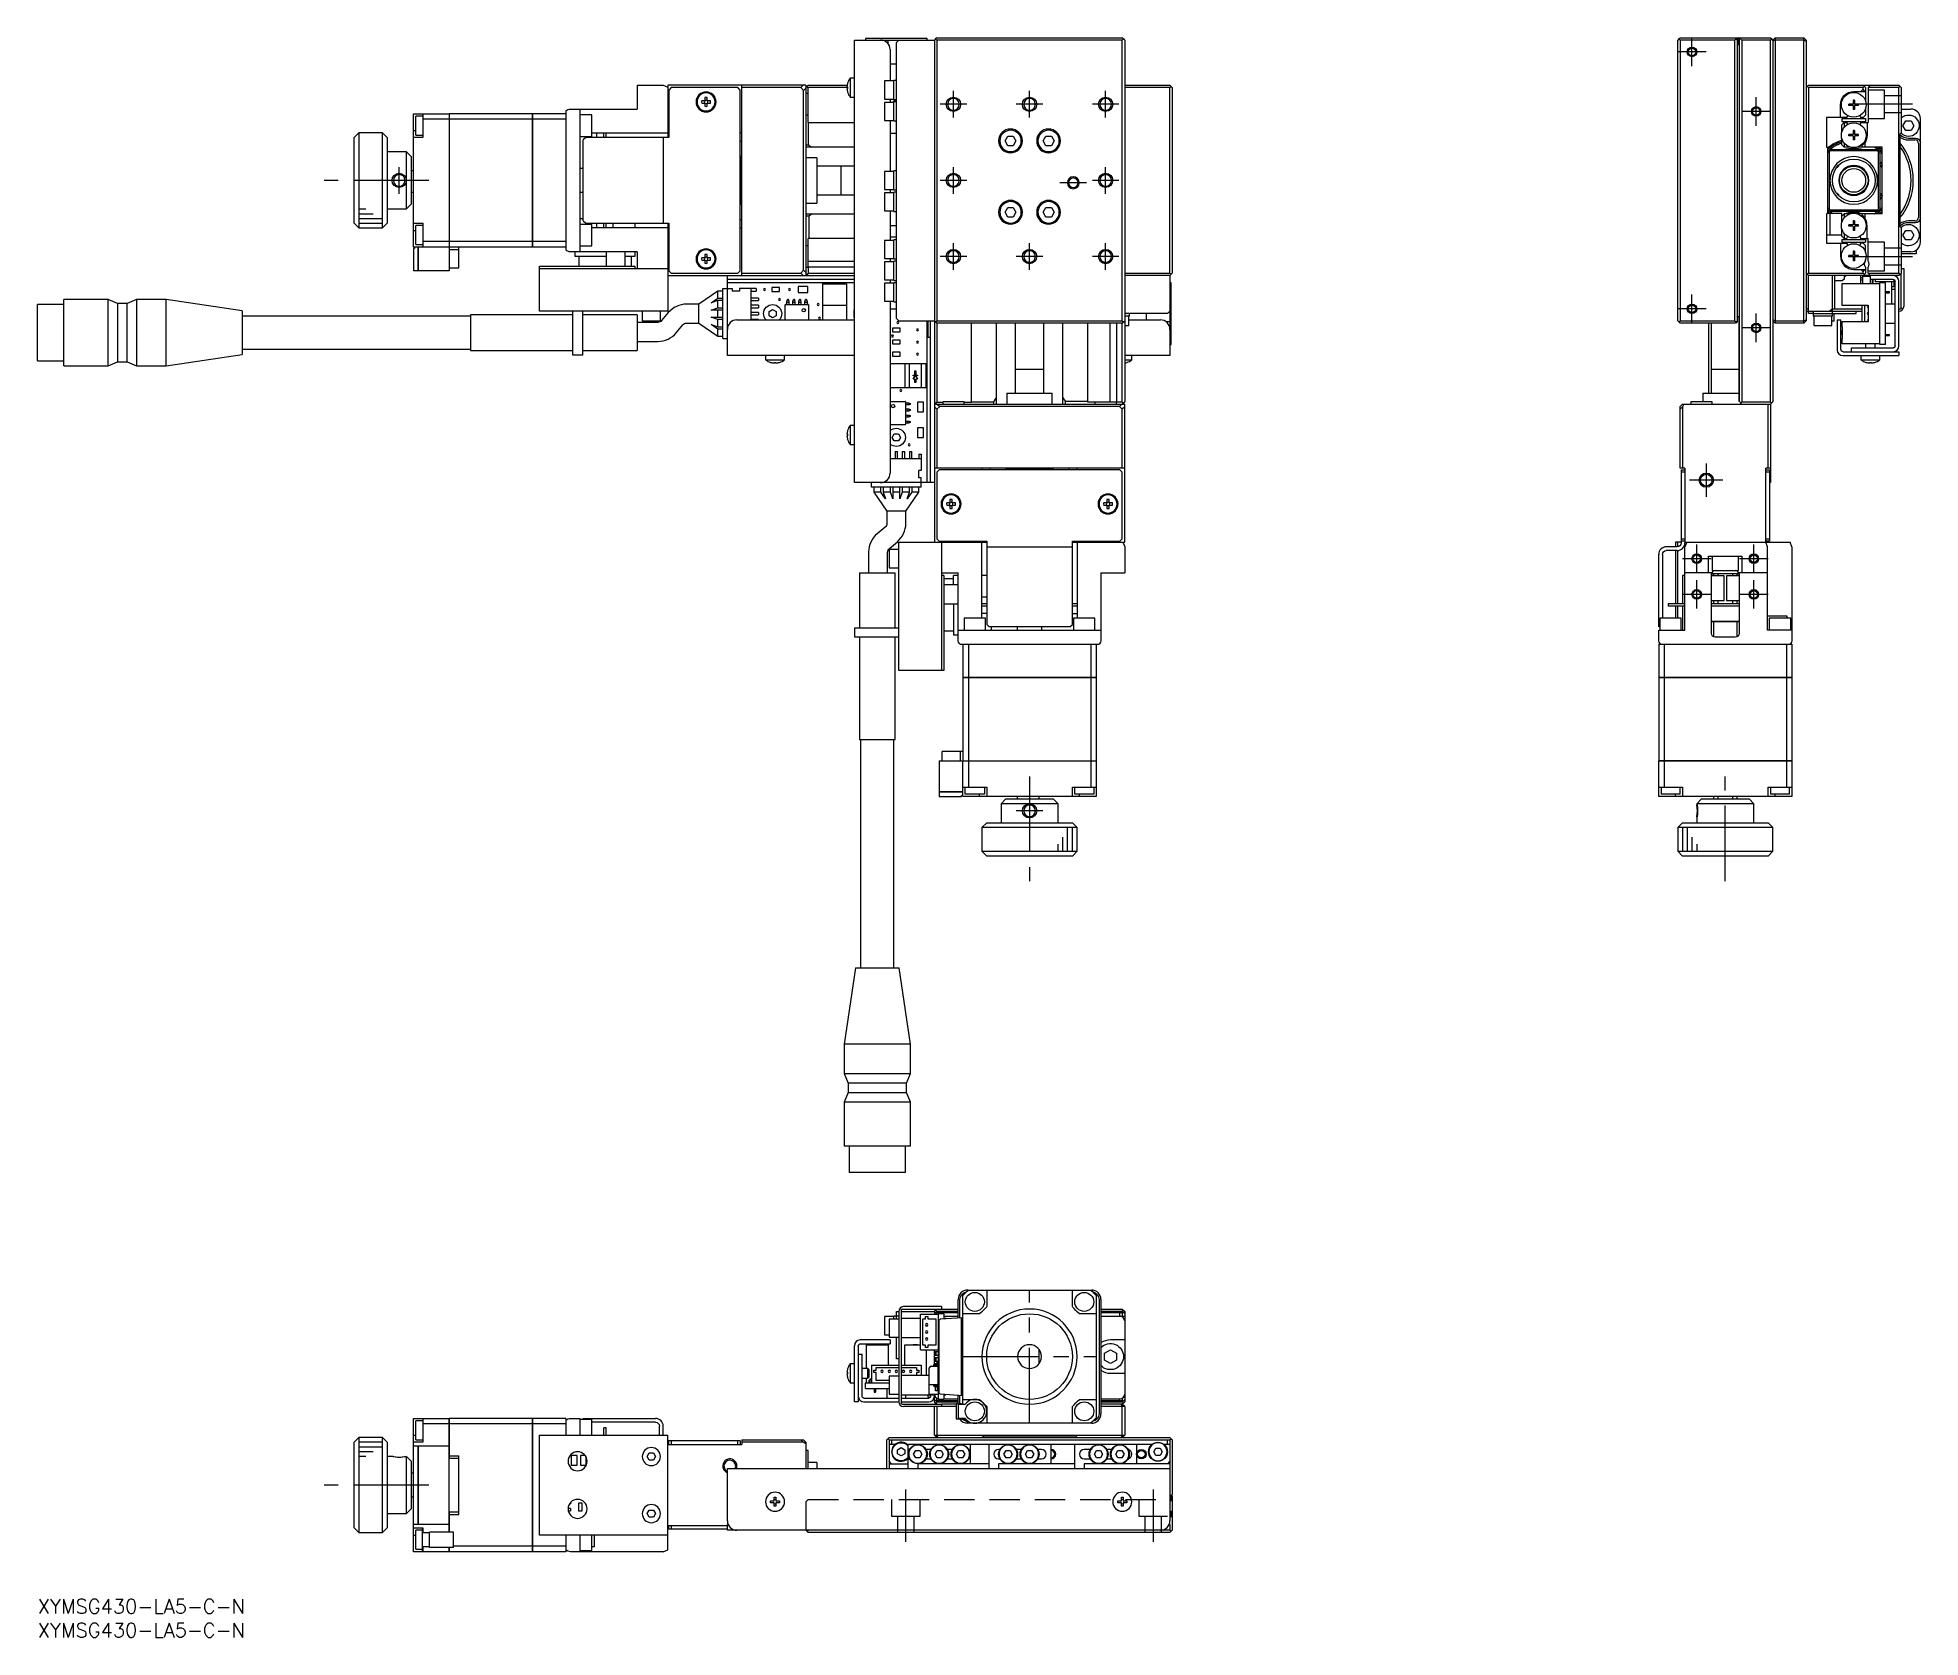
# Model space of a CAD drawing. Extents: x 0 to 396, y -8 to 328.
import ezdxf

# ---------------------------------------------------------------- set-up
doc = ezdxf.new("R2010")
doc.units = 0
doc.header["$LTSCALE"] = 0.5
doc.linetypes.add('CENTER', pattern=[50.8, 31.75, -6.35, 6.35, -6.35])
doc.linetypes.add('DASHED', pattern=[19.05, 12.7, -6.35])
for name, color, linetype in [('MSM_CENTER', 1, 'CENTER'), ('MSM_CONTINUOUS', 7, 'CONTINUOUS'), ('MSM_DASHED', 4, 'DASHED'), ('MSM_NARROW', 5, 'CONTINUOUS'), ('MSM_PART_NUMBER', 7, 'CONTINUOUS')]:
    doc.layers.add(name, color=color, linetype=linetype)
doc.styles.get("Standard").update_dxf_attribs({"font": 'txt.shx', "height": 1, "bigfont": 'bigfont.shx'})

# ---------------------------------------------------------------- blocks, each defined once
blk = doc.blocks.new('*U3')
at = {"layer": 'MSM_PART_NUMBER'}
blk.add_text('XYMSG430-LA5-C-N', height=3, dxfattribs=at).set_placement((0, -3))
blk = doc.blocks.new('*U4')
at = {"layer": 'MSM_PART_NUMBER'}
blk.add_text('XYMSG430-LA5-C-N', height=3, dxfattribs=at).set_placement((0, -8))

msp = doc.modelspace()

# ---------------------------------------------------------------- linework, layer by layer
at = {"layer": 'MSM_CENTER'}
for p, q in [((350.75, 325.2), (344.75, 325.2)), ((347.75, 322.2), (347.75, 328.2)), ((192.5, 311.4), (192.5, 317)), ((208.5, 311.4), (208.5, 317)), ((224.5, 311.4), (224.5, 317)), ((195.3, 314.2), (189.7, 314.2)), ((211.3, 314.2), (205.7, 314.2)), ((227.3, 314.2), (221.7, 314.2)), ((364.25, 312.7), (358.25, 312.7)), ((361.25, 309.7), (361.25, 315.7)), ((394.11, 314.2), (381.11, 314.2)), ((76, 295.4), (76, 301)), ((192.5, 295.4), (192.5, 301)), ((224.5, 295.4), (224.5, 301)), ((82.25, 298.2), (60.25, 298.2)), ((195.3, 298.2), (189.7, 298.2)), ((220.5, 297.7), (214.9, 297.7)), ((227.3, 298.2), (221.7, 298.2)), ((192.5, 279.4), (192.5, 285)), ((208.5, 279.4), (208.5, 285)), ((224.5, 279.4), (224.5, 285)), ((195.3, 282.2), (189.7, 282.2)), ((211.3, 282.2), (205.7, 282.2)), ((227.3, 282.2), (221.7, 282.2)), ((381.11, 282.2), (394.11, 282.2)), ((347.75, 268.2), (347.75, 274.2)), ((350.75, 271.2), (344.75, 271.2)), ((361.25, 264.2), (361.25, 270.2)), ((364.25, 267.2), (358.25, 267.2)), ((350.75, 238.7), (350.75, 231.7)), ((354.25, 235.2), (347.25, 235.2)), ((348.75, 215.7), (348.75, 221.7)), ((360.75, 215.7), (360.75, 221.7)), ((351.75, 218.7), (345.75, 218.7)), ((363.75, 218.7), (357.75, 218.7)), ((348.75, 208.2), (348.75, 214.2)), ((360.75, 208.2), (360.75, 214.2)), ((351.75, 211.2), (345.75, 211.2)), ((363.75, 211.2), (357.75, 211.2)), ((208.5, 172.95), (208.5, 150.95)), ((354.75, 150.95), (354.75, 172.95)), ((211.3, 165.7), (205.7, 165.7)), ((208.5, 37), (208.5, 65)), ((194.5, 51), (222.5, 51)), ((82.25, 24), (60.25, 24)), ((182.5, 12.06), (182.5, 23.07)), ((234.5, 23.07), (234.5, 12.06))]:
    msp.add_line(p, q, dxfattribs=at)
at = {"layer": 'MSM_CONTINUOUS'}
for p, q in [((171.7, 234.7), (171.7, 327.7)), ((171.7, 327.7), (188.5, 327.7)), ((187, 328), (174, 328)), ((174, 328), (174, 327.7)), ((178.75, 326.97), (178.75, 327.7)), ((179.2, 325.7), (179.2, 319.1)), ((181, 327.7), (180.5, 327.2)), ((180.5, 269.2), (180.5, 327.2)), ((187, 327.7), (187, 328)), ((188.75, 327.95), (188.5, 327.7)), ((188.5, 327.7), (188.5, 222.2)), ((189, 328.2), (188.75, 327.95)), ((189, 327.7), (188.75, 327.95)), ((189, 328.2), (228, 328.2)), ((189, 327.7), (189, 268.7)), ((228, 327.7), (189, 327.7)), ((228.5, 327.7), (228, 328.2)), ((228.25, 327.95), (228, 327.7)), ((228, 268.7), (228, 327.7)), ((228.5, 327.7), (228.5, 251.7)), ((345, 327.95), (344.75, 327.7)), ((344.75, 268.7), (344.75, 327.7)), ((345, 327.95), (345.25, 328.2)), ((345.25, 327.7), (345, 327.95)), ((345.25, 328.2), (356.75, 328.2)), ((356.75, 327.7), (345.25, 327.7)), ((345.25, 327.7), (345.25, 268.7)), ((356.75, 328.2), (357.25, 327.7)), ((357, 327.95), (356.75, 327.7)), ((356.75, 268.7), (356.75, 327.7)), ((356.85, 328.1), (357.05, 328.1)), ((356.95, 328.1), (357.05, 328.2)), ((357.05, 328.2), (364.25, 328.2)), ((357.25, 327.7), (357.25, 268.7)), ((357.25, 326.8), (357.55, 326.8)), ((357.35, 327.1), (357.35, 327.8)), ((357.55, 328.2), (357.55, 326.8)), ((358.25, 327.7), (357.75, 328.2)), ((357.75, 251.7), (357.75, 328.2)), ((358.25, 327.7), (358.25, 251.7)), ((364.25, 327.7), (358.25, 327.7)), ((364.25, 328.2), (364.5, 327.95)), ((364.5, 327.95), (364.25, 327.7)), ((364.25, 251.7), (364.25, 327.7)), ((364.75, 327.7), (364.5, 327.95)), ((365.25, 328.2), (364.75, 327.7)), ((364.75, 327.7), (364.75, 251.7)), ((365.25, 327.7), (364.75, 327.5)), ((365.25, 328.2), (371.25, 328.2)), ((365.25, 328.2), (365.25, 268.2)), ((371.25, 327.7), (365.25, 327.7)), ((371.25, 328.2), (371.75, 327.7)), ((371.25, 268.2), (371.25, 328.2)), ((371.25, 327.7), (371.75, 327.5)), ((371.75, 327.7), (371.75, 268.7)), ((179.2, 322.7), (180.5, 322.7)), ((126, 318.2), (131.5, 318.2)), ((126, 318.2), (126, 313.2)), ((131.5, 318.2), (132.5, 317.82)), ((132.5, 318.2), (132.5, 307.2)), ((161.5, 318.2), (132.5, 318.2)), ((133.2, 317.7), (132.7, 317.2)), ((132.7, 317.2), (132.7, 307.2)), ((147.2, 317.7), (133.2, 317.7)), ((147.7, 317.2), (147.2, 317.7)), ((147.7, 279.2), (147.7, 317.2)), ((148, 278.2), (148, 318.2)), ((160.39, 317.7), (148, 317.7)), ((160.39, 317.7), (160.89, 318.2)), ((161, 317.09), (160.39, 317.7)), ((161.5, 317.59), (161, 317.09)), ((161, 279.32), (161, 317.09)), ((161.5, 318.2), (161.5, 278.2)), ((162, 318.2), (161.5, 317.7)), ((161.7, 317.9), (161.9, 317.7)), ((161.9, 317.7), (161.9, 316.45)), ((170.24, 317.7), (161.9, 317.7)), ((162, 318.2), (170.15, 318.2)), ((170.11, 317.9), (170.24, 317.9)), ((170.24, 317.5), (170.11, 317.5)), ((170.24, 318.65), (170.24, 318.63)), ((170.24, 317.9), (170.24, 317.5)), ((170.24, 316.77), (170.24, 316.75)), ((170.8, 319.7), (170.8, 315.7)), ((171.7, 319.7), (170.8, 319.7)), ((178, 319.1), (178, 315.3)), ((180, 319.1), (178, 319.1)), ((180, 315.2), (180, 319.2)), ((180.5, 319.2), (180, 319.2)), ((228.5, 318.2), (238, 318.2)), ((238, 317.7), (228.5, 317.7)), ((238.5, 317.7), (238, 318.2)), ((238, 317.7), (238.25, 317.95)), ((238, 278.7), (238, 317.7)), ((238.5, 317.7), (238.5, 278.7)), ((371.75, 317.7), (372.25, 318.2)), ((372.25, 317.7), (372, 317.95)), ((372.25, 318.2), (391.25, 318.2)), ((372.25, 317.7), (372.25, 278.7)), ((383.75, 317.7), (372.25, 317.7)), ((381.75, 316.9), (384.25, 316.9)), ((383.75, 317.4), (383.25, 316.9)), ((383.75, 318.2), (384.25, 317.7)), ((384, 317.95), (383.75, 317.7)), ((383.75, 317.4), (383.75, 317.7)), ((384.1, 316.9), (383.75, 317.4)), ((384.25, 317.7), (384.25, 314.82)), ((384.75, 317.7), (385.25, 318.2)), ((384.75, 317.7), (384.75, 310.4)), ((391.25, 317.7), (384.75, 317.7)), ((391.25, 318.2), (391.5, 317.95)), ((391.5, 317.95), (391.25, 317.7)), ((391.25, 278.7), (391.25, 317.7)), ((391.5, 317.95), (391.75, 317.7)), ((391.75, 317.7), (391.75, 308.2)), ((111, 312.82), (111, 283.58)), ((112, 313.2), (126, 313.2)), ((114, 313.2), (114, 283.2)), ((140.26, 314.94), (139.58, 314.94)), ((139.58, 314.46), (140.26, 314.46)), ((140.26, 315.62), (140.26, 314.94)), ((140.26, 314.46), (140.26, 313.78)), ((140.74, 314.94), (140.74, 315.62)), ((141.42, 314.94), (140.74, 314.94)), ((140.74, 313.78), (140.74, 314.46)), ((140.74, 314.46), (141.42, 314.46)), ((162, 316.45), (161.5, 316.45)), ((162, 311.95), (162, 316.45)), ((170.8, 315.7), (171.7, 315.7)), ((178, 315.3), (180, 315.3)), ((178, 314.6), (178, 310.8)), ((180, 314.6), (178, 314.6)), ((179.2, 315.3), (179.2, 314.6)), ((179.86, 314.6), (180.07, 314.95)), ((180, 315.2), (180.5, 315.2)), ((180, 310.7), (180, 314.7)), ((180.5, 314.7), (180, 314.7)), ((180.07, 314.95), (180.5, 314.95)), ((378.95, 311.4), (378.95, 314.1)), ((381.55, 314.25), (380.75, 314.25)), ((380.75, 313.96), (380.75, 314.25)), ((381.55, 313.96), (380.75, 313.96)), ((381.28, 314.25), (381.28, 313.96)), ((381.9, 315.1), (381.61, 315.1)), ((381.61, 315.1), (381.61, 314.31)), ((381.9, 314.57), (381.61, 314.57)), ((381.61, 313.9), (381.61, 313.1)), ((381.61, 313.63), (381.9, 313.63)), ((381.9, 313.1), (381.61, 313.1)), ((381.9, 315.1), (381.9, 314.31)), ((381.9, 313.9), (381.9, 313.1)), ((382.75, 314.25), (381.96, 314.25)), ((382.75, 313.96), (381.96, 313.96)), ((382.22, 314.25), (382.22, 313.96)), ((382.75, 313.96), (382.75, 314.25)), ((384.25, 313.39), (384.25, 311.9)), ((391.75, 313.2), (393.75, 313.2)), ((79, 284.2), (79, 312.2)), ((79, 312.2), (86.5, 312.2)), ((79, 308.7), (79.5, 308.7)), ((79.5, 307.7), (79.5, 311.7)), ((81, 311.7), (79.5, 311.7)), ((81, 312.2), (81, 307.2)), ((86.5, 311.05), (81, 311.05)), ((86.5, 312.2), (86.5, 279.2)), ((86.5, 312.19), (86.51, 312.19)), ((86.5, 311.04), (86.51, 311.04)), ((104, 312.2), (86.51, 312.2)), ((86.51, 312.2), (86.51, 280.2)), ((104, 311.05), (86.51, 311.05)), ((104, 284.2), (104, 312.2)), ((104, 312.19), (104.01, 312.19)), ((104, 311.04), (104.01, 311.04)), ((104.01, 312.2), (104.01, 284.2)), ((111, 312.2), (104.01, 312.2)), ((111, 311.05), (104.01, 311.05)), ((116.5, 311.95), (114, 311.95)), ((116.5, 307.45), (116.5, 311.95)), ((161.5, 311.95), (162, 311.95)), ((161.9, 311.95), (161.9, 310.4)), ((161.9, 310.4), (171.7, 310.4)), ((162, 310.4), (162, 305.7)), ((178, 310.8), (180, 310.8)), ((179.2, 310.8), (179.2, 300.1)), ((180, 310.7), (180.5, 310.7)), ((380.23, 311.4), (376.05, 311.4)), ((376.05, 311.4), (376.05, 305.2)), ((379.25, 311.2), (379.25, 310.6)), ((379.25, 311.2), (384.25, 311.2)), ((379.25, 310.6), (384.25, 310.6)), ((379.25, 309.9), (379.75, 310.4)), ((379.25, 308.42), (379.25, 309.9)), ((379.75, 310.4), (379.75, 309.36)), ((379.75, 310.4), (380.21, 310.4)), ((380.21, 310.4), (380.42, 310.03)), ((380.42, 311.73), (380.23, 311.4)), ((381.9, 308.7), (381.61, 308.7)), ((381.61, 308.7), (381.61, 307.91)), ((381.9, 308.7), (381.9, 307.91)), ((383.27, 311.4), (383.21, 311.49)), ((383.21, 310.26), (383.29, 310.4)), ((383.75, 311.4), (383.27, 311.4)), ((383.29, 310.4), (384.75, 310.4)), ((383.75, 311.4), (384.25, 311.9)), ((384.25, 311.2), (384.25, 310.6)), ((384.55, 310.4), (384.55, 307.7)), ((392.1, 309.7), (392.67, 310.7)), ((392.67, 308.7), (392.1, 309.7)), ((392.67, 310.7), (393.83, 310.7)), ((393.83, 308.7), (392.67, 308.7)), ((393.83, 310.7), (394.4, 309.7)), ((394.4, 309.7), (393.83, 308.7)), ((395.75, 285.2), (395.75, 311.2)), ((67.5, 308.2), (66.5, 307.2)), ((66.5, 289.2), (66.5, 307.2)), ((67.5, 308.2), (67.5, 288.2)), ((72.5, 308.2), (67.5, 308.2)), ((72.5, 288.2), (72.5, 308.2)), ((73.5, 307.2), (72.5, 308.2)), ((73.5, 307.2), (73.5, 289.2)), ((81, 307.2), (79, 307.2)), ((79.5, 307.7), (81, 307.7)), ((114, 307.45), (116.5, 307.45)), ((115.2, 307.2), (114.7, 306.7)), ((114.7, 289.7), (114.7, 306.7)), ((132.7, 307.2), (115.2, 307.2)), ((116.5, 308.2), (132.7, 308.2)), ((117.5, 308.2), (117.5, 307.2)), ((119, 307.2), (119, 308.2)), ((119.5, 307.2), (119.5, 308.2)), ((131.5, 307.2), (131.5, 289.2)), ((148, 308.2), (147.7, 308.2)), ((147.7, 306.45), (148, 306.45)), ((161.5, 305.7), (162, 305.7)), ((171.7, 305.2), (161.5, 305.2)), ((162, 305.7), (162.71, 305.2)), ((179.2, 308.1), (180.5, 308.1)), ((203.35, 306.5), (203.92, 307.5)), ((203.92, 305.5), (203.35, 306.5)), ((203.92, 307.5), (205.08, 307.5)), ((205.08, 305.5), (203.92, 305.5)), ((205.08, 307.5), (205.65, 306.5)), ((205.65, 306.5), (205.08, 305.5)), ((211.35, 306.5), (211.92, 307.5)), ((211.92, 305.5), (211.35, 306.5)), ((211.92, 307.5), (213.08, 307.5)), ((213.08, 305.5), (211.92, 305.5)), ((213.08, 307.5), (213.65, 306.5)), ((213.65, 306.5), (213.08, 305.5)), ((376.05, 305.2), (376.25, 305.2)), ((376.25, 305.2), (376.25, 291.2)), ((379.25, 305.7), (379.25, 306.99)), ((379.75, 305.2), (379.25, 305.7)), ((379.75, 306.04), (379.75, 305.2)), ((381.04, 305.2), (379.75, 305.2)), ((381.55, 307.85), (380.75, 307.85)), ((380.75, 307.56), (380.75, 307.85)), ((381.55, 307.56), (380.75, 307.56)), ((381.28, 307.85), (381.28, 307.56)), ((381.9, 308.17), (381.61, 308.17)), ((381.61, 307.5), (381.61, 306.7)), ((381.61, 307.23), (381.9, 307.23)), ((381.9, 306.7), (381.61, 306.7)), ((381.9, 307.5), (381.9, 306.7)), ((382.75, 307.85), (381.96, 307.85)), ((382.75, 307.56), (381.96, 307.56)), ((382.22, 307.85), (382.22, 307.56)), ((387.75, 305.2), (382.46, 305.2)), ((382.75, 307.56), (382.75, 307.85)), ((383.55, 305.2), (383.55, 305.56)), ((384.05, 306.11), (384.05, 305.2)), ((387.75, 291.2), (387.75, 305.2)), ((391.75, 308.2), (391.45, 307.9)), ((391.45, 307.9), (391.45, 288.5)), ((393.25, 307.1), (394.75, 307.1)), ((393.25, 306.72), (394.62, 306.72)), ((395.37, 305.98), (395.37, 290.43)), ((77.5, 304.2), (73.5, 304.2)), ((77.5, 292.2), (77.5, 304.2)), ((77.5, 304.2), (78.5, 303.2)), ((78.5, 303.2), (78.5, 293.2)), ((147.8, 303.2), (147.7, 303.2)), ((147.8, 293.2), (147.8, 303.2)), ((148, 303), (147.8, 303.2)), ((163.8, 302.95), (161.5, 302.95)), ((163.8, 302.95), (163.8, 293.45)), ((171.7, 301.2), (163.8, 301.2)), ((168.8, 301.2), (168.8, 295.2)), ((376.25, 303.9), (377.05, 304.7)), ((376.55, 304.2), (376.55, 292.2)), ((386.75, 304.4), (376.75, 304.4)), ((377.05, 304.7), (386.45, 304.7)), ((378.19, 300.95), (378.33, 300.95)), ((378.33, 300.95), (378.55, 301.18)), ((378.33, 300.95), (378.33, 301.12)), ((378.55, 301.37), (378.55, 301.18)), ((380.38, 301), (380.31, 301)), ((380.38, 301), (380.44, 301.07)), ((383.06, 301.07), (383.13, 301)), ((383.19, 301), (383.13, 301)), ((386.45, 304.7), (387.25, 303.9)), ((386.95, 292.2), (386.95, 304.2)), ((387.25, 303.9), (387.25, 292.5)), ((79, 300.2), (78.5, 300.2)), ((114.7, 300.7), (114, 300.7)), ((178, 300.1), (178, 296.3)), ((180, 300.1), (178, 300.1)), ((180, 296.2), (180, 300.2)), ((180.5, 300.2), (180, 300.2)), ((78.5, 293.2), (77.5, 292.2)), ((78.5, 295.7), (79, 295.7)), ((114, 295.7), (114.7, 295.7)), ((147.7, 293.2), (147.8, 293.2)), ((147.8, 293.2), (148, 293.4)), ((161.5, 293.45), (163.8, 293.45)), ((163.8, 295.2), (171.7, 295.2)), ((178, 296.3), (180, 296.3)), ((178, 295.6), (178, 291.8)), ((180, 295.6), (178, 295.6)), ((179.2, 296.3), (179.2, 295.6)), ((180, 296.2), (180.5, 296.2)), ((180, 291.7), (180, 295.7)), ((180.5, 295.7), (180, 295.7)), ((378.33, 295.45), (378.19, 295.45)), ((378.33, 295.28), (378.33, 295.45)), ((378.55, 295.23), (378.33, 295.45)), ((378.55, 295.23), (378.55, 295.04)), ((66.5, 289.2), (67.5, 288.2)), ((72.5, 288.2), (73.5, 289.2)), ((73.5, 292.2), (77.5, 292.2)), ((79, 289.2), (81, 289.2)), ((81, 289.2), (81, 284.2)), ((114, 290.2), (114.7, 290.2)), ((116.5, 288.95), (114, 288.95)), ((114.7, 289.7), (115.2, 289.2)), ((115.2, 289.2), (132.7, 289.2)), ((116.5, 284.45), (116.5, 288.95)), ((117.5, 289.2), (117.5, 288.2)), ((119, 288.2), (119, 289.2)), ((119.5, 288.2), (119.5, 289.2)), ((121, 288.2), (121, 289.2)), ((125.5, 289.2), (125.5, 288.2)), ((132.5, 289.2), (132.5, 270.7)), ((132.7, 289.2), (132.7, 279.2)), ((148, 289.95), (147.7, 289.95)), ((161.5, 291.2), (171.7, 291.2)), ((162.1, 290.7), (161.5, 290.7)), ((162.81, 291.2), (162.1, 290.7)), ((162.1, 290.7), (162.1, 286)), ((178, 291.8), (180, 291.8)), ((179.2, 291.8), (179.2, 285.6)), ((180, 291.7), (180.5, 291.7)), ((203.35, 291.5), (203.92, 292.5)), ((203.92, 290.5), (203.35, 291.5)), ((203.92, 292.5), (205.08, 292.5)), ((205.08, 290.5), (203.92, 290.5)), ((205.08, 292.5), (205.65, 291.5)), ((205.65, 291.5), (205.08, 290.5)), ((211.35, 291.5), (211.92, 292.5)), ((211.92, 290.5), (211.35, 291.5)), ((211.92, 292.5), (213.08, 292.5)), ((213.08, 290.5), (211.92, 290.5)), ((213.08, 292.5), (213.65, 291.5)), ((213.65, 291.5), (213.08, 290.5)), ((376.25, 291.2), (376.05, 291.2)), ((376.05, 291.2), (376.05, 285)), ((377.05, 291.7), (376.25, 292.5)), ((379.25, 291.25), (376.25, 291.25)), ((376.75, 292), (386.75, 292)), ((376.75, 291.25), (376.75, 286.75)), ((386.45, 291.7), (377.05, 291.7)), ((379.25, 289.42), (379.25, 291.25)), ((379.25, 290.7), (379.75, 291.2)), ((379.75, 291.2), (379.75, 290.36)), ((381.04, 291.2), (379.75, 291.2)), ((381.9, 289.7), (381.61, 289.7)), ((381.61, 289.7), (381.61, 288.91)), ((381.9, 289.17), (381.61, 289.17)), ((381.9, 289.7), (381.9, 288.91)), ((387.75, 291.2), (382.46, 291.2)), ((383.55, 290.85), (383.55, 291.2)), ((384.05, 291.2), (384.05, 290.3)), ((387.25, 292.5), (386.45, 291.7)), ((394.62, 289.68), (393.25, 289.68)), ((394.75, 289.3), (393.25, 289.3)), ((67.5, 288.2), (72.5, 288.2)), ((79, 287.7), (79.5, 287.7)), ((81, 288.7), (79.5, 288.7)), ((79.5, 284.7), (79.5, 288.7)), ((86.5, 285.36), (81, 285.36)), ((86.5, 285.36), (86.51, 285.36)), ((104, 285.36), (86.51, 285.36)), ((104, 285.36), (104.01, 285.36)), ((111, 285.36), (104.01, 285.36)), ((132.7, 288.2), (116.5, 288.2)), ((147.7, 288.2), (148, 288.2)), ((162, 279.95), (162, 286)), ((171.7, 286), (162, 286)), ((178, 285.6), (178, 281.8)), ((180, 285.6), (178, 285.6)), ((179.2, 288.7), (180.5, 288.7)), ((180.5, 286.3), (179.2, 286.3)), ((180, 281.7), (180, 285.7)), ((180.5, 285.7), (180, 285.7)), ((376.05, 286.75), (379.25, 286.75)), ((376.05, 285), (380.23, 285)), ((378.95, 285), (378.95, 282.3)), ((379.25, 286.5), (379.25, 287.99)), ((379.75, 286), (379.25, 286.5)), ((379.25, 285.8), (379.25, 285.2)), ((379.25, 285.8), (384.25, 285.8)), ((379.25, 285.2), (384.25, 285.2)), ((379.75, 287.04), (379.75, 286)), ((379.75, 286), (380.21, 286)), ((380.42, 286.38), (380.21, 286)), ((380.23, 285), (380.42, 284.68)), ((381.55, 288.85), (380.75, 288.85)), ((380.75, 288.56), (380.75, 288.85)), ((381.55, 288.56), (380.75, 288.56)), ((381.28, 288.85), (381.28, 288.56)), ((381.61, 288.5), (381.61, 287.7)), ((381.61, 288.23), (381.9, 288.23)), ((381.9, 287.7), (381.61, 287.7)), ((381.9, 288.5), (381.9, 287.7)), ((382.75, 288.85), (381.96, 288.85)), ((382.75, 288.56), (381.96, 288.56)), ((382.22, 288.85), (382.22, 288.56)), ((382.75, 288.56), (382.75, 288.85)), ((383.29, 286), (383.21, 286.14)), ((383.21, 284.91), (383.27, 285)), ((383.75, 285), (383.27, 285)), ((383.29, 286), (384.75, 286)), ((384.25, 284.5), (383.75, 285)), ((384.25, 285.8), (384.25, 285.2)), ((384.55, 286), (384.55, 288.7)), ((384.75, 281.26), (384.75, 286)), ((391.45, 288.5), (391.75, 288.2)), ((391.75, 288.2), (391.75, 278.7)), ((392.1, 286.7), (392.67, 287.7)), ((392.67, 285.7), (392.1, 286.7)), ((392.67, 287.7), (393.83, 287.7)), ((393.83, 285.7), (392.67, 285.7)), ((393.83, 287.7), (394.4, 286.7)), ((394.4, 286.7), (393.83, 285.7)), ((86.5, 284.2), (79, 284.2)), ((79.2, 283.9), (79, 283.9)), ((79, 283.9), (79, 279.2)), ((79.2, 284.2), (79.2, 283.9)), ((79.5, 284.7), (81, 284.7)), ((80, 279.2), (80, 284.2)), ((80.01, 284.2), (80.01, 279.2)), ((86.5, 284.21), (86.51, 284.21)), ((86.51, 283.9), (86.5, 283.9)), ((86.51, 282.8), (86.5, 282.8)), ((104, 284.2), (86.51, 284.2)), ((86.51, 283.7), (88.5, 283.7)), ((88.5, 279.8), (88.5, 284.2)), ((104, 284.21), (104.01, 284.21)), ((111, 284.2), (104.01, 284.2)), ((126, 283.2), (112, 283.2)), ((113, 282.2), (113, 283.2)), ((119.5, 282.2), (113, 282.2)), ((113.75, 282.2), (113.75, 280.2)), ((114, 284.45), (116.5, 284.45)), ((119.5, 283.2), (119.5, 280.2)), ((123.5, 280.2), (123.5, 283.2)), ((125.5, 282.2), (123.5, 282.2)), ((124.75, 282.2), (124.75, 280.2)), ((125.5, 283.2), (125.5, 282.2)), ((126, 283.2), (126, 279.7)), ((140.26, 281.94), (139.58, 281.94)), ((139.58, 281.46), (140.26, 281.46)), ((140.26, 282.62), (140.26, 281.94)), ((140.26, 281.46), (140.26, 280.78)), ((140.74, 281.94), (140.74, 282.62)), ((141.42, 281.94), (140.74, 281.94)), ((140.74, 280.78), (140.74, 281.46)), ((140.74, 281.46), (141.42, 281.46)), ((162, 284.45), (161.5, 284.45)), ((162, 281.26), (171.7, 281.26)), ((178, 281.8), (180, 281.8)), ((178, 281.1), (178, 277.3)), ((180, 281.1), (178, 281.1)), ((179.2, 281.8), (179.2, 281.1)), ((180, 281.7), (180.5, 281.7)), ((180, 277.2), (180, 281.2)), ((180.5, 281.2), (180, 281.2)), ((381.55, 282.45), (380.75, 282.45)), ((380.75, 282.16), (380.75, 282.45)), ((381.55, 282.16), (380.75, 282.16)), ((381.28, 282.45), (381.28, 282.16)), ((381.9, 283.3), (381.61, 283.3)), ((381.61, 283.3), (381.61, 282.51)), ((381.9, 282.77), (381.61, 282.77)), ((381.61, 282.1), (381.61, 281.3)), ((381.61, 281.83), (381.9, 281.83)), ((381.9, 281.3), (381.61, 281.3)), ((381.9, 283.3), (381.9, 282.51)), ((381.9, 282.1), (381.9, 281.3)), ((382.75, 282.45), (381.96, 282.45)), ((382.75, 282.16), (381.96, 282.16)), ((382.22, 282.45), (382.22, 282.16)), ((382.75, 282.16), (382.75, 282.45)), ((384.25, 283.02), (384.25, 284.5)), ((384.25, 281.26), (384.25, 281.59)), ((393.75, 283.2), (391.75, 283.2)), ((394.85, 282.8), (391.75, 282.8)), ((394.85, 283.53), (394.85, 282.8)), ((80, 279.2), (79, 279.2)), ((80, 279.21), (80.01, 279.21)), ((86.5, 279.2), (80.01, 279.2)), ((86.51, 280.2), (86.5, 280.2)), ((86.5, 279.8), (88.5, 279.8)), ((105.5, 280.2), (125.5, 280.2)), ((105.5, 270.7), (105.5, 280.2)), ((105.5, 279.7), (132.5, 279.7)), ((125.5, 280.2), (125.5, 279.7)), ((132.5, 278.2), (171.7, 278.2)), ((132.7, 279.2), (133.2, 278.7)), ((133.2, 278.7), (147.2, 278.7)), ((145, 261.4), (145, 278.2)), ((171.7, 277.4), (145, 277.4)), ((147.2, 278.7), (147.7, 279.2)), ((148, 278.7), (160.39, 278.7)), ((160.39, 278.7), (161, 279.32)), ((160.89, 278.2), (160.39, 278.7)), ((161, 279.32), (161.5, 278.82)), ((161.5, 279.95), (162, 279.95)), ((161.5, 278.7), (162, 278.2)), ((162, 278.7), (161.75, 278.45)), ((162, 279.94), (162, 278.7)), ((171.7, 279.94), (162, 279.94)), ((162, 278.7), (171.7, 278.7)), ((178, 277.3), (180, 277.3)), ((179.2, 277.3), (179.2, 276.6)), ((180, 277.2), (180.5, 277.2)), ((228.5, 278.7), (238, 278.7)), ((238, 278.2), (228.5, 278.2)), ((238, 278.2), (238.5, 278.7)), ((238.25, 278.45), (238, 278.7)), ((238, 278.2), (238, 267.45)), ((372.25, 278.2), (371.75, 278.7)), ((372, 278.45), (372.25, 278.7)), ((372.25, 278.7), (383.75, 278.7)), ((372.25, 270.2), (372.25, 278.2)), ((391.25, 278.2), (372.25, 278.2)), ((377.25, 270.7), (377.25, 278.2)), ((377.75, 271.2), (377.75, 278.2)), ((379.33, 277.12), (377.75, 277.12)), ((379.72, 277.47), (379.4, 277.15)), ((379.75, 278.2), (379.75, 277.54)), ((379.75, 278.01), (379.86, 278.01)), ((381.75, 279.5), (384.25, 279.5)), ((383.18, 278.2), (383.18, 276.45)), ((383.18, 277.8), (383.68, 277.8)), ((383.18, 277.3), (383.68, 277.3)), ((383.25, 279.5), (383.75, 279)), ((383.68, 276.45), (383.68, 278.2)), ((385.18, 278), (383.68, 278)), ((383.75, 279), (384.1, 279.5)), ((383.75, 278.7), (383.75, 279)), ((383.75, 278.7), (384, 278.45)), ((384.25, 278.7), (383.75, 278.2)), ((384.25, 279.94), (384.25, 278.7)), ((384.75, 278.7), (384.75, 279.94)), ((384.75, 278.7), (391.25, 278.7)), ((385.25, 278.2), (384.75, 278.7)), ((385.18, 278.2), (385.18, 276.6)), ((385.25, 277.4), (385.25, 278.2)), ((390.05, 277.4), (385.25, 277.4)), ((385.68, 276.6), (385.68, 277.4)), ((385.75, 277.4), (385.75, 276.45)), ((386.25, 277.4), (386.25, 276.9)), ((390.18, 278.2), (390.18, 278.2)), ((390.25, 276.9), (390.25, 277.35)), ((390.25, 277.3), (390.31, 277.3)), ((390.68, 278.2), (390.68, 278.03)), ((391.25, 278.7), (391.5, 278.45)), ((391.5, 278.45), (391.25, 278.2)), ((391.75, 278.7), (391.5, 278.45)), ((391.75, 279.7), (392.25, 279.7)), ((391.75, 271.4), (391.75, 278.7)), ((392.25, 279.7), (392.25, 271.7)), ((5.5, 259.2), (5.5, 273.2)), ((14.8, 273.2), (5.5, 273.2)), ((14.8, 259.2), (14.8, 273.2)), ((16.8, 272.35), (14.8, 273.2)), ((20.8, 273.2), (18.8, 272.35)), ((20.8, 273.2), (20.8, 259.2)), ((27, 273.2), (20.8, 273.2)), ((27, 259.2), (27, 273.2)), ((43, 270.77), (27, 273.2)), ((143, 274.95), (139, 272.2)), ((141.55, 272.45), (143, 273.45)), ((143, 273.45), (143, 274.95)), ((144, 274.95), (143, 274.95)), ((143, 273.45), (144, 273.45)), ((144, 264.95), (144, 275.45)), ((144, 275.45), (146, 275.45)), ((171.7, 276.7), (145, 276.7)), ((146, 275.45), (146, 274.95)), ((147.5, 274.95), (146, 274.95)), ((147.5, 275.45), (147.5, 274.95)), ((151, 275.45), (147.5, 275.45)), ((150, 268.9), (150, 275.45)), ((150, 274.95), (151, 274.95)), ((151.5, 273.45), (150, 273.45)), ((151, 275.45), (151, 274.95)), ((151.5, 273.45), (151.5, 272.95)), ((155.96, 275.68), (154.36, 275.68)), ((154.36, 275.68), (154.36, 274.88)), ((154.36, 274.88), (155.96, 274.88)), ((155.96, 274.88), (155.96, 275.68)), ((157.8, 273.2), (157.6, 273.2)), ((157.6, 272.95), (157.6, 273.2)), ((157.8, 273.2), (157.8, 272.95)), ((158.87, 272.95), (158.87, 273.2)), ((159.07, 273.2), (158.87, 273.2)), ((159.07, 273.2), (159.07, 272.95)), ((161.87, 275.91), (159.87, 275.91)), ((159.87, 275.91), (159.87, 274.66)), ((159.87, 274.66), (161.87, 274.66)), ((160.14, 272.95), (160.14, 273.2)), ((160.34, 273.2), (160.14, 273.2)), ((160.34, 273.2), (160.34, 272.95)), ((161.41, 272.95), (161.41, 273.2)), ((161.61, 273.2), (161.41, 273.2)), ((161.61, 273.2), (161.61, 272.95)), ((161.87, 274.66), (161.87, 275.91)), ((165, 276.45), (170, 276.45)), ((165, 276.45), (165, 268.9)), ((170, 276.45), (170, 268.9)), ((178, 276.6), (178, 272.8)), ((180, 276.6), (178, 276.6)), ((180, 272.7), (180, 276.7)), ((180.5, 276.7), (180, 276.7)), ((238.3, 276.7), (238, 276.7)), ((238.3, 263.7), (238.3, 276.7)), ((379.25, 276.45), (379.25, 271.95)), ((387.25, 276.45), (379.25, 276.45)), ((390.25, 276.9), (386.25, 276.9)), ((388.45, 276.7), (387.25, 276.7)), ((387.25, 263.7), (387.25, 276.7)), ((388.45, 263.7), (388.45, 276.7)), ((388.45, 274.83), (389.25, 274.83)), ((388.45, 274.58), (389.25, 274.58)), ((389.25, 274.58), (389.25, 274.83)), ((389.75, 272.2), (389.75, 276.9)), ((390.18, 275.8), (389.75, 275.8)), ((390.45, 275.3), (389.75, 275.3)), ((390.18, 276.9), (390.18, 275.8)), ((390.45, 263.4), (390.45, 277)), ((391.25, 263.4), (391.25, 277)), ((0, 260.25), (0, 272.15)), ((5.5, 272.15), (0, 272.15)), ((16.8, 272.35), (16.8, 260.05)), ((18.8, 272.35), (16.8, 272.35)), ((18.8, 260.05), (18.8, 272.35)), ((43, 270.77), (43, 261.63)), ((91, 269.7), (43, 269.7)), ((91, 269.95), (91, 262.45)), ((112.5, 269.95), (91, 269.95)), ((132.5, 270.7), (105.5, 270.7)), ((112.5, 261.45), (112.5, 270.7)), ((114.5, 270.7), (114.5, 261.45)), ((126, 269.95), (114.5, 269.95)), ((126, 269.95), (126, 262.45)), ((127.1, 270.7), (127.1, 268.7)), ((130.9, 268.7), (130.9, 270.7)), ((132.57, 270.42), (131.15, 268.73)), ((139, 272.2), (136.4, 272.2)), ((139, 268.2), (139, 272.2)), ((143, 272.95), (141.55, 272.45)), ((141.55, 270.95), (143, 271.45)), ((144, 270.95), (141.55, 270.95)), ((143, 268.95), (141.55, 269.45)), ((141.55, 269.45), (144, 269.45)), ((143, 271.45), (143, 272.95)), ((144, 272.95), (143, 272.95)), ((143, 271.45), (144, 271.45)), ((143, 269.45), (143, 270.95)), ((150, 272.95), (151.5, 272.95)), ((151.5, 271.95), (150, 271.95)), ((150, 271.45), (151.5, 271.45)), ((151.5, 270.45), (150, 270.45)), ((150, 269.95), (151.5, 269.95)), ((151.5, 271.95), (151.5, 271.45)), ((151.5, 270.45), (151.5, 269.95)), ((153.75, 270.64), (154.5, 271.07)), ((153.75, 269.77), (153.75, 270.64)), ((154.5, 269.34), (153.75, 269.77)), ((154.5, 271.07), (155.25, 270.64)), ((155.25, 269.77), (154.5, 269.34)), ((155.25, 270.64), (155.25, 269.77)), ((157.15, 268.9), (157.15, 272.05)), ((157.25, 272.15), (161.95, 272.15)), ((157.48, 272.89), (157.6, 272.95)), ((157.48, 272.15), (157.48, 272.89)), ((157.48, 272.59), (157.91, 272.59)), ((157.8, 272.95), (157.91, 272.89)), ((157.91, 272.89), (157.91, 272.15)), ((158.75, 272.89), (158.87, 272.95)), ((158.75, 272.15), (158.75, 272.89)), ((158.75, 272.59), (159.18, 272.59)), ((159.07, 272.95), (159.18, 272.89)), ((159.18, 272.89), (159.18, 272.15)), ((160.02, 272.89), (160.14, 272.95)), ((160.02, 272.15), (160.02, 272.89)), ((160.02, 272.59), (160.45, 272.59)), ((160.34, 272.95), (160.45, 272.89)), ((160.45, 272.89), (160.45, 272.15)), ((161.29, 272.89), (161.41, 272.95)), ((161.29, 272.15), (161.29, 272.89)), ((161.29, 272.59), (161.72, 272.59)), ((161.61, 272.95), (161.72, 272.89)), ((161.72, 272.89), (161.72, 272.15)), ((162.05, 272.05), (162.05, 268.9)), ((165, 271.95), (170, 271.95)), ((171.59, 271), (171.59, 269.4)), ((171.7, 271), (171.59, 271)), ((171.59, 269.4), (171.7, 269.4)), ((178, 272.8), (180, 272.8)), ((179.2, 272.8), (179.2, 236.7)), ((179.2, 271.2), (180.5, 271.2)), ((180, 272.7), (180.5, 272.7)), ((180.5, 269.2), (181, 268.7)), ((237.5, 270.2), (228.5, 270.2)), ((229.5, 269.7), (228.5, 269.7)), ((229.4, 267.7), (229.4, 269.7)), ((229.5, 269.7), (229.5, 270.2)), ((233, 270.2), (233, 268.9)), ((237.5, 270.2), (238, 270.7)), ((357.25, 269.6), (357.65, 269.6)), ((357.35, 268.6), (357.35, 269.3)), ((357.65, 251.8), (357.65, 269.6)), ((371.95, 271.2), (372.25, 271.2)), ((372.25, 270.7), (383.55, 270.7)), ((373.25, 270.2), (372.25, 270.2)), ((373.25, 270.7), (373.25, 270.2)), ((373.25, 270.2), (382.25, 270.2)), ((373.25, 270.2), (373.25, 269.7)), ((377.25, 269.7), (373.25, 269.7)), ((377.25, 269.7), (373.25, 269.7)), ((373.35, 269.7), (373.35, 267.7)), ((377.25, 271.2), (376.75, 270.7)), ((377.15, 267.7), (377.15, 269.7)), ((377.25, 271.2), (383.55, 271.2)), ((377.25, 269.7), (377.25, 270.7)), ((377.65, 268.7), (377.65, 270.2)), ((379.25, 271.95), (384.75, 271.95)), ((382.25, 270.2), (382.25, 270.7)), ((383.55, 268.45), (383.55, 271.95)), ((384.05, 268.45), (384.05, 271.95)), ((384.75, 271.95), (384.75, 268.45)), ((390.45, 272.2), (388.45, 272.2)), ((391.25, 271.2), (391.55, 271.2)), ((130.39, 268.37), (126, 268.37)), ((127.1, 268.7), (130.9, 268.7)), ((134.22, 266.16), (135.63, 267.85)), ((136.4, 268.2), (139, 268.2)), ((139, 268.2), (143, 265.45)), ((143, 266.95), (141.55, 267.95)), ((141.55, 267.95), (143, 267.45)), ((143, 267.45), (143, 268.95)), ((144, 268.95), (143, 268.95)), ((143, 267.45), (144, 267.45)), ((143, 265.45), (143, 266.95)), ((144, 266.95), (143, 266.95)), ((143, 265.45), (144, 265.45)), ((147, 268.9), (171.7, 268.9)), ((151.5, 268.95), (150, 268.95)), ((151.5, 268.95), (151.5, 268.9)), ((179.7, 267.17), (179.7, 266.37)), ((181.3, 267.17), (179.7, 267.17)), ((179.7, 266.37), (181.3, 266.37)), ((181, 268.7), (188.5, 268.7)), ((181.3, 266.37), (181.3, 267.17)), ((187, 234.7), (187, 268.7)), ((187.7, 265.2), (187, 265.2)), ((187.2, 265.2), (187.2, 268.7)), ((187.7, 234.7), (187.7, 268.7)), ((188.5, 268.7), (188.75, 268.45)), ((188.75, 268.45), (189, 268.7)), ((188.75, 268.45), (189, 268.2)), ((189, 268.7), (228, 268.7)), ((189, 268.2), (189, 251.6)), ((228, 268.2), (189, 268.2)), ((196.3, 251.6), (196.3, 268.2)), ((201.5, 268.2), (201.5, 251.2)), ((205.5, 268.2), (205.5, 253.5)), ((211.5, 253.5), (211.5, 268.2)), ((215.5, 251.2), (215.5, 268.2)), ((220.7, 268.2), (220.7, 251.7)), ((225.44, 251.7), (225.44, 268.2)), ((226.76, 268.2), (226.76, 251.7)), ((228, 268.7), (228.25, 268.45)), ((228, 268.2), (228.5, 268.7)), ((228, 251.7), (228, 268.2)), ((228.5, 267.7), (229.4, 267.7)), ((229.4, 268.9), (236, 268.9)), ((238, 268.45), (237.26, 268.45)), ((237.92, 267.45), (238, 267.45)), ((238, 266.9), (238, 261.4)), ((344.75, 268.7), (345, 268.45)), ((345, 268.45), (345.25, 268.7)), ((345.25, 268.2), (345, 268.45)), ((345.25, 268.7), (356.75, 268.7)), ((356.75, 268.2), (345.25, 268.2)), ((351.25, 268.2), (351.25, 253.5)), ((351.75, 268.2), (351.75, 253.5)), ((356.75, 268.7), (357, 268.45)), ((357.25, 268.7), (356.75, 268.2)), ((357.05, 268.3), (356.85, 268.3)), ((365.25, 268.7), (364.75, 268.91)), ((364.75, 268.7), (365.25, 268.2)), ((365.25, 268.7), (371.25, 268.7)), ((371.25, 268.2), (365.25, 268.2)), ((371.25, 268.7), (371.75, 268.91)), ((371.25, 268.2), (371.75, 268.7)), ((373.35, 267.7), (377.15, 267.7)), ((377.15, 268.7), (377.65, 268.7)), ((378.25, 268.9), (379.05, 268.9)), ((378.25, 268.9), (378.25, 262.6)), ((379.05, 262.7), (379.05, 268.9)), ((379.25, 268.45), (379.25, 267.45)), ((384.75, 268.45), (379.25, 268.45)), ((379.25, 267.45), (379.35, 267.45)), ((379.35, 266.65), (379.25, 266.65)), ((379.25, 266.65), (379.25, 265.75)), ((379.35, 266.28), (379.25, 266.28)), ((379.35, 266.13), (379.25, 266.13)), ((379.35, 265.75), (379.25, 265.75)), ((379.35, 267.45), (379.35, 264.95)), ((388.45, 268.2), (390.45, 268.2)), ((388.45, 265.83), (389.25, 265.83)), ((388.45, 265.58), (389.25, 265.58)), ((389.25, 265.58), (389.25, 265.83)), ((27, 259.2), (43, 261.63)), ((43, 262.7), (91, 262.7)), ((91, 262.45), (112.5, 262.45)), ((114.5, 261.45), (112.5, 261.45)), ((114.5, 262.45), (126, 262.45)), ((126, 264.37), (130.39, 264.37)), ((144, 264.95), (145, 264.95)), ((171.7, 261.4), (145, 261.4)), ((153, 261.4), (153, 260.5)), ((157, 260.5), (157, 261.4)), ((179.7, 264.63), (179.7, 263.83)), ((181.3, 264.63), (179.7, 264.63)), ((179.7, 263.83), (181.3, 263.83)), ((181.3, 262.09), (179.7, 262.09)), ((179.7, 262.09), (179.7, 261.29)), ((179.7, 261.29), (181.3, 261.29)), ((181.3, 263.83), (181.3, 264.63)), ((181.3, 261.29), (181.3, 262.09)), ((238, 261.4), (228.5, 261.4)), ((230, 260.5), (230, 261.4)), ((238, 263.7), (238.3, 263.7)), ((379.25, 264.95), (379.25, 263.95)), ((379.25, 264.95), (379.35, 264.95)), ((379.25, 263.95), (387.25, 263.95)), ((379.45, 261.4), (391.25, 261.4)), ((379.55, 262.2), (391.25, 262.2)), ((381.25, 262.2), (381.25, 263)), ((381.25, 263), (390.05, 263)), ((383.25, 261.4), (383.25, 260.5)), ((384.25, 263.95), (384.25, 263)), ((386.25, 263), (386.25, 263.95)), ((388.45, 263.7), (387.25, 263.7)), ((387.25, 260.5), (387.25, 261.4)), ((391.25, 262.2), (391.25, 261.4)), ((0, 260.25), (5.5, 260.25)), ((5.5, 259.2), (14.8, 259.2)), ((14.8, 259.2), (16.8, 260.05)), ((16.8, 260.05), (18.8, 260.05)), ((18.8, 260.05), (20.8, 259.2)), ((20.8, 259.2), (27, 259.2)), ((153, 260.5), (157, 260.5)), ((154.05, 259.95), (154.07, 259.95)), ((154.8, 259.95), (155.2, 259.95)), ((154.8, 259.82), (154.8, 259.95)), ((155.2, 259.95), (155.2, 259.82)), ((155.93, 259.95), (155.95, 259.95)), ((179.2, 259.7), (186.75, 259.7)), ((182.25, 259.7), (182.25, 254.7)), ((183.25, 254.7), (183.25, 259.7)), ((184.05, 257.25), (184.42, 257.25)), ((184.05, 257.1), (184.05, 257.25)), ((184.42, 258.2), (184.57, 258.2)), ((184.42, 257.25), (184.42, 258.2)), ((184.57, 258.2), (184.57, 257.25)), ((184.57, 257.25), (184.95, 257.25)), ((184.95, 257.25), (184.95, 257.1)), ((185.75, 259.7), (185.75, 254.7)), ((186.75, 254.7), (186.75, 259.7)), ((205.5, 258.5), (211.5, 258.5)), ((228.5, 260.5), (230, 260.5)), ((228.93, 259.95), (228.95, 259.95)), ((351.75, 258.5), (357.65, 258.5)), ((383.25, 260.5), (387.25, 260.5)), ((384.3, 259.95), (384.32, 259.95)), ((385.05, 259.95), (385.45, 259.95)), ((385.05, 259.82), (385.05, 259.95)), ((385.45, 259.95), (385.45, 259.82)), ((386.18, 259.95), (386.2, 259.95)), ((179.2, 254.7), (186.75, 254.7)), ((184.44, 257.1), (184.05, 257.1)), ((184.05, 256.42), (184.44, 257.1)), ((184.42, 256.42), (184.05, 256.42)), ((184.42, 255.72), (184.42, 256.42)), ((184.57, 255.72), (184.42, 255.72)), ((184.56, 257.1), (184.95, 256.42)), ((184.95, 257.1), (184.56, 257.1)), ((184.95, 256.42), (184.57, 256.42)), ((184.57, 256.42), (184.57, 255.72)), ((203.75, 253.5), (213.25, 253.5)), ((203.75, 253.5), (203.75, 251.2)), ((213.25, 251.2), (213.25, 253.5)), ((350, 253.5), (357.65, 253.5)), ((350, 253.5), (350, 251.7)), ((179.2, 251.76), (182.35, 251.76)), ((182.45, 251.66), (182.45, 246.96)), ((182.45, 251.43), (183.18, 251.43)), ((183.18, 251), (182.45, 251)), ((182.45, 250.16), (183.18, 250.16)), ((183.18, 249.73), (182.45, 249.73)), ((182.89, 251.43), (182.89, 251)), ((182.89, 250.16), (182.89, 249.73)), ((183.18, 251.43), (183.25, 251.31)), ((183.25, 251.11), (183.18, 251)), ((183.18, 250.16), (183.25, 250.04)), ((183.25, 249.84), (183.18, 249.73)), ((183.25, 251.31), (183.5, 251.31)), ((183.5, 251.11), (183.25, 251.11)), ((183.25, 250.04), (183.5, 250.04)), ((183.5, 249.84), (183.25, 249.84)), ((183.5, 251.11), (183.5, 251.31)), ((183.5, 249.84), (183.5, 250.04)), ((184.95, 251.58), (184.95, 249.58)), ((186.2, 251.58), (184.95, 251.58)), ((184.95, 249.58), (186.2, 249.58)), ((186.2, 249.58), (186.2, 251.58)), ((188.5, 251.7), (188.8, 251.4)), ((188.5, 251.2), (228.5, 251.2)), ((189, 250.09), (188.5, 250.59)), ((188.8, 251.4), (189, 251.6)), ((188.8, 251.4), (189, 251.2)), ((189, 251.6), (190.25, 251.6)), ((189.61, 250.7), (189, 250.09)), ((189, 250.09), (189, 237.7)), ((189.11, 251.2), (189.61, 250.7)), ((227.39, 250.7), (189.61, 250.7)), ((194.75, 251.7), (190.25, 251.7)), ((190.25, 251.7), (190.25, 251.2)), ((194.75, 251.2), (194.75, 251.7)), ((194.75, 251.6), (196.3, 251.6)), ((196.3, 251.7), (201, 251.7)), ((201, 251.7), (201.5, 252.41)), ((201, 251.2), (201, 251.7)), ((215.5, 252.51), (216, 251.8)), ((216, 251.8), (220.7, 251.8)), ((216, 251.8), (216, 251.2)), ((220.7, 251.7), (226.75, 251.7)), ((222.25, 251.7), (222.25, 251.2)), ((226.75, 251.2), (226.75, 251.7)), ((226.76, 251.7), (228, 251.7)), ((227.39, 250.7), (227.89, 251.2)), ((228, 250.09), (227.39, 250.7)), ((228, 251.7), (228.25, 251.45)), ((228, 251.2), (228.5, 251.7)), ((228.5, 250.59), (228, 250.09)), ((228, 237.7), (228, 250.09)), ((228.5, 222.2), (228.5, 251.2)), ((345.25, 250.7), (345.75, 251.2)), ((345.25, 237.7), (345.25, 250.7)), ((345.75, 250.59), (345.25, 250.09)), ((346.06, 251.2), (345.75, 250.59)), ((345.75, 251.2), (364.25, 251.2)), ((345.75, 250.59), (345.75, 237.7)), ((352, 251.7), (347.5, 251.7)), ((347.5, 251.7), (347.5, 251.2)), ((352, 251.2), (352, 251.7)), ((357.65, 251.8), (358.25, 251.2)), ((358, 251.45), (358.25, 251.7)), ((358.25, 251.7), (364.25, 251.7)), ((363.75, 237.7), (363.75, 251.2)), ((364.25, 251.7), (364.5, 251.45)), ((364.5, 251.45), (364.25, 251.2)), ((364.25, 251.2), (364.25, 234.7)), ((364.5, 251.45), (364.75, 251.7)), ((170.24, 245.65), (170.24, 245.63)), ((170.8, 246.7), (170.8, 242.7)), ((171.7, 246.7), (170.8, 246.7)), ((182.35, 246.86), (179.2, 246.86)), ((182.45, 248.89), (183.18, 248.89)), ((183.18, 248.46), (182.45, 248.46)), ((182.45, 247.62), (183.18, 247.62)), ((183.18, 247.19), (182.45, 247.19)), ((182.89, 248.89), (182.89, 248.46)), ((182.89, 247.62), (182.89, 247.19)), ((183.18, 248.89), (183.25, 248.77)), ((183.25, 248.57), (183.18, 248.46)), ((183.18, 247.62), (183.25, 247.5)), ((183.25, 247.3), (183.18, 247.19)), ((183.25, 248.77), (183.5, 248.77)), ((183.5, 248.57), (183.25, 248.57)), ((183.25, 247.5), (183.5, 247.5)), ((183.5, 247.3), (183.25, 247.3)), ((183.5, 248.57), (183.5, 248.77)), ((183.5, 247.3), (183.5, 247.5)), ((186.2, 246.18), (184.95, 246.18)), ((184.95, 246.18), (184.95, 244.18)), ((186.2, 244.18), (186.2, 246.18)), ((170.11, 244.9), (170.24, 244.9)), ((170.24, 244.5), (170.11, 244.5)), ((170.24, 244.9), (170.24, 244.5)), ((170.24, 243.77), (170.24, 243.75)), ((170.8, 242.7), (171.7, 242.7)), ((179.63, 244.2), (180.07, 244.95)), ((180.07, 243.45), (179.63, 244.2)), ((180.07, 244.95), (180.93, 244.95)), ((180.93, 243.45), (180.07, 243.45)), ((180.93, 244.95), (181.37, 244.2)), ((181.37, 244.2), (180.93, 243.45)), ((184.95, 244.18), (186.2, 244.18)), ((179.2, 241.2), (179.25, 241.2)), ((185.75, 239.7), (179.2, 239.7)), ((179.25, 239.7), (179.25, 241.2)), ((180.25, 241.2), (180.75, 241.2)), ((180.25, 241.2), (180.25, 239.7)), ((180.75, 239.7), (180.75, 241.2)), ((181.75, 241.2), (182.25, 241.2)), ((181.75, 241.2), (181.75, 239.7)), ((182.25, 239.7), (182.25, 241.2)), ((183.25, 241.2), (183.75, 241.2)), ((183.25, 241.2), (183.25, 239.7)), ((183.75, 239.7), (183.75, 241.2)), ((185.25, 240.7), (185.75, 240.7)), ((185.25, 240.7), (185.25, 239.7)), ((185.75, 240.7), (185.75, 237.2)), ((228.5, 237.7), (188.5, 237.7)), ((198.5, 237.7), (198.5, 237.4)), ((200.25, 237.4), (200.25, 237.7)), ((203.7, 237.7), (203.5, 237.5)), ((213.5, 237.5), (203.5, 237.5)), ((203.5, 237.5), (203.5, 237.4)), ((213.5, 237.5), (213.3, 237.7)), ((213.5, 237.4), (213.5, 237.5)), ((216.75, 237.7), (216.75, 237.4)), ((218.5, 237.4), (218.5, 237.7)), ((346.25, 237.7), (345.25, 237.7)), ((346.25, 237.7), (346.25, 222)), ((364.25, 237.7), (363.25, 237.7)), ((363.25, 222.2), (363.25, 237.7)), ((188.5, 234.7), (171.7, 234.7)), ((175.25, 233.7), (175.25, 234.7)), ((185.75, 233.7), (175.25, 233.7)), ((175.75, 233.7), (175.75, 232.7)), ((177.25, 232.7), (177.25, 233.7)), ((177.75, 233.7), (177.75, 232.7)), ((179.25, 232.7), (179.25, 233.7)), ((179.75, 233.7), (179.75, 231.25)), ((181.25, 231.25), (181.25, 233.7)), ((181.75, 233.7), (181.75, 232.7)), ((183.25, 232.7), (183.25, 233.7)), ((183.75, 233.7), (183.75, 232.7)), ((185.25, 235.7), (185.25, 237.2)), ((185.75, 237.2), (185.25, 237.2)), ((185.75, 235.7), (185.25, 235.7)), ((185.25, 232.7), (185.25, 233.7)), ((185.75, 233.7), (185.75, 235.7)), ((189.5, 237.4), (189, 236.9)), ((189, 236.9), (189, 222.9)), ((227.5, 237.4), (189.5, 237.4)), ((228, 236.9), (227.5, 237.4)), ((228, 222.9), (228, 236.9)), ((345.45, 237.4), (346.25, 237.4)), ((345.45, 237.4), (345.45, 222)), ((346.25, 236.9), (345.45, 236.9)), ((363.25, 237.4), (364.05, 237.4)), ((364.05, 236.9), (363.25, 236.9)), ((364.05, 237.4), (364.05, 222.4)), ((364.25, 234.7), (364.05, 234.7)), ((177.25, 232.7), (175.75, 232.7)), ((175.75, 232.7), (178.5, 228.7)), ((178.25, 231.25), (177.25, 232.7)), ((179.25, 232.7), (177.75, 232.7)), ((177.75, 232.7), (178.25, 231.25)), ((179.75, 231.25), (179.25, 232.7)), ((181.25, 232.7), (179.75, 232.7)), ((181.75, 232.7), (181.25, 231.25)), ((183.25, 232.7), (181.75, 232.7)), ((182.5, 228.7), (185.25, 232.7)), ((183.75, 232.7), (182.75, 231.25)), ((182.75, 231.25), (183.25, 232.7)), ((185.25, 232.7), (183.75, 232.7)), ((191.76, 230.44), (191.08, 230.44)), ((191.08, 229.96), (191.76, 229.96)), ((191.76, 231.12), (191.76, 230.44)), ((191.76, 229.96), (191.76, 229.28)), ((192.24, 230.44), (192.24, 231.12)), ((192.92, 230.44), (192.24, 230.44)), ((192.24, 229.96), (192.92, 229.96)), ((192.24, 229.28), (192.24, 229.96)), ((224.76, 230.44), (224.08, 230.44)), ((224.08, 229.96), (224.76, 229.96)), ((224.76, 231.12), (224.76, 230.44)), ((224.76, 229.96), (224.76, 229.28)), ((225.24, 230.44), (225.24, 231.12)), ((225.92, 230.44), (225.24, 230.44)), ((225.24, 229.96), (225.92, 229.96)), ((225.24, 229.28), (225.24, 229.96)), ((182.5, 228.7), (178.5, 228.7)), ((178.5, 228.7), (178.5, 226.1)), ((182.5, 226.1), (182.5, 228.7)), ((178.14, 225.34), (176.46, 223.92)), ((179.03, 220.86), (180.71, 222.27)), ((181, 195.2), (181, 222.2)), ((181, 222.2), (199.5, 222.2)), ((189, 222.9), (189.5, 222.4)), ((189.5, 222.4), (199.5, 222.4)), ((190, 222.2), (190, 195.2)), ((198.5, 206.2), (198.5, 222.4)), ((199.5, 222.4), (199.5, 204.9)), ((217.5, 204.9), (217.5, 222.4)), ((217.5, 222.4), (227.5, 222.4)), ((217.5, 222.2), (228.5, 222.2)), ((218.5, 222.4), (218.5, 206.2)), ((227.5, 222.4), (228, 222.9)), ((228.12, 222.2), (228.5, 221.2)), ((345.45, 222.2), (344.25, 222.2)), ((344.25, 222.2), (344.25, 221.2)), ((344.75, 221.21), (344.75, 222.2)), ((345.45, 222.9), (346.25, 222.9)), ((346.25, 222.4), (345.45, 222.4)), ((346.63, 222.2), (346.25, 221.2)), ((346.25, 222.2), (363.25, 222.2)), ((363.25, 222.9), (364.05, 222.9)), ((364.05, 222.4), (363.25, 222.4)), ((363.65, 221.2), (363.27, 222.2)), ((363.27, 222.2), (368.37, 222.2)), ((368.75, 221.2), (368.37, 222.2)), ((174.67, 220.09), (174.67, 215.7)), ((178.67, 215.7), (178.67, 220.09)), ((179, 220.6), (179, 216.8)), ((181, 220.6), (179, 220.6)), ((199.5, 221.2), (217.5, 221.2)), ((228.5, 221.2), (228.5, 215.7)), ((340.75, 204.4), (340.75, 219.6)), ((341.55, 219.6), (341.55, 206.2)), ((344.65, 221.2), (342.35, 221.2)), ((344.65, 220.4), (342.35, 220.4)), ((344.25, 220.4), (344.25, 209.2)), ((344.75, 209.2), (344.75, 220.41)), ((346.25, 203.7), (346.25, 221.2)), ((351.25, 219.2), (358.25, 219.2)), ((351.25, 215.7), (351.25, 219.2)), ((352, 219.2), (352, 216.2)), ((357.5, 216.2), (357.5, 219.2)), ((358.25, 219.2), (358.25, 215.7)), ((363.65, 203.7), (363.65, 221.2)), ((368.75, 221.2), (368.75, 201.7)), ((172.75, 215.7), (180.25, 215.7)), ((172.75, 215.7), (172.75, 204.2)), ((179, 216.8), (181, 216.8)), ((180.25, 204.2), (180.25, 215.7)), ((190, 215.7), (193.5, 215.7)), ((190.5, 215.2), (190, 215.2)), ((190.5, 215.2), (190.5, 195.2)), ((192.5, 214.45), (190.5, 214.45)), ((192.5, 213.2), (192.5, 215.2)), ((193.5, 215.2), (192.5, 215.2)), ((193.5, 201.7), (193.5, 215.7)), ((199.5, 215.2), (198.5, 215.2)), ((223.5, 215.7), (223.5, 201.7)), ((223.5, 215.7), (228.5, 215.7)), ((345.75, 215.2), (345.75, 209.2)), ((346.25, 215.2), (345.75, 215.2)), ((351.88, 215.7), (346.25, 215.7)), ((351.85, 203), (351.85, 215.4)), ((352.25, 215.2), (351.85, 215.2)), ((354.5, 215.1), (351.85, 215.1)), ((351.87, 215.6), (357.63, 215.6)), ((351.88, 215.61), (351.91, 215.7)), ((351.88, 215.7), (351.88, 215.61)), ((352, 216.2), (357.5, 216.2)), ((352.25, 215.6), (352.25, 215.1)), ((353.25, 215.1), (353.25, 215.6)), ((354.5, 209.9), (354.5, 215.1)), ((355, 215.1), (355, 209.9)), ((357.65, 215.1), (355, 215.1)), ((356.25, 215.6), (356.25, 215.1)), ((357.25, 215.1), (357.25, 215.6)), ((357.65, 215.2), (357.25, 215.2)), ((357.6, 215.69), (357.62, 215.61)), ((357.62, 215.7), (357.62, 215.61)), ((363.65, 215.7), (357.62, 215.7)), ((357.65, 215.4), (357.65, 203)), ((193.5, 213.2), (190.5, 213.2)), ((198.5, 210.7), (199.5, 210.7)), ((351.85, 209.9), (354.5, 209.9)), ((352.25, 209.9), (352.25, 209.2)), ((353.25, 209.2), (353.25, 209.9)), ((355, 209.9), (357.65, 209.9)), ((356.25, 209.9), (356.25, 209.2)), ((357.25, 209.2), (357.25, 209.9)), ((190.5, 209.2), (193.5, 209.2)), ((192.5, 209.2), (192.5, 202.7)), ((199.25, 206.2), (194.75, 206.2)), ((194.75, 206.2), (194.75, 203.7)), ((199.5, 209.2), (198.5, 209.2)), ((199.5, 208.7), (198.5, 208.7)), ((199.5, 207.2), (198.5, 207.2)), ((199.25, 203.7), (199.25, 206.2)), ((218.5, 209.2), (217.5, 209.2)), ((218.5, 208.7), (217.5, 208.7)), ((217.5, 207.2), (218.5, 207.2)), ((222.25, 206.2), (217.75, 206.2)), ((217.75, 206.2), (217.75, 203.7)), ((222.25, 203.7), (222.25, 206.2)), ((345.5, 206.2), (341, 206.2)), ((341, 206.2), (341, 203.7)), ((346.25, 209.2), (342.75, 209.2)), ((342.75, 209.2), (342.75, 208.7)), ((346.25, 208.7), (342.75, 208.7)), ((344.25, 208.7), (344.25, 206.2)), ((344.75, 206.2), (344.75, 208.7)), ((345.5, 203.7), (345.5, 206.2)), ((345.75, 208.7), (345.75, 203.7)), ((357.65, 209.2), (351.85, 209.2)), ((357.65, 208.7), (351.85, 208.7)), ((363.65, 206.7), (367.7, 206.7)), ((368.5, 206.2), (364, 206.2)), ((364, 206.2), (364, 203.7)), ((367.7, 206.7), (367.7, 206.2)), ((368.5, 203.7), (368.5, 206.2)), ((171.75, 202.2), (171.75, 204.2)), ((171.75, 204.2), (181, 204.2)), ((181, 202.2), (171.75, 202.2)), ((172.75, 202.2), (172.75, 180.7)), ((180.25, 180.7), (180.25, 202.2)), ((192.5, 203.45), (190.5, 203.45)), ((192.5, 202.7), (193.5, 202.7)), ((193.5, 203.7), (223.5, 203.7)), ((199.5, 204.9), (200, 204.4)), ((217, 204.4), (200, 204.4)), ((200.5, 203.7), (200.5, 204.4)), ((206, 203.7), (206, 204.4)), ((211, 204.4), (211, 203.7)), ((217, 204.4), (217.5, 204.9)), ((340.75, 204.9), (341, 204.9)), ((341, 204.4), (340.75, 204.4)), ((340.75, 201.7), (340.75, 203.7)), ((340.75, 203.7), (346.25, 203.7)), ((351.85, 205.6), (357.65, 205.6)), ((357.65, 205.4), (351.85, 205.4)), ((352.25, 205.4), (352.25, 202.31)), ((356.85, 202.2), (352.65, 202.2)), ((357.25, 202.31), (357.25, 205.4)), ((368.75, 203.7), (363.65, 203.7)), ((193.88, 200.7), (223.12, 200.7)), ((194.5, 200.7), (194.5, 193.71)), ((195.65, 200.7), (195.65, 193.71)), ((221.35, 200.7), (221.35, 193.71)), ((222.5, 200.7), (222.5, 193.71)), ((340.75, 200.7), (340.75, 193.71)), ((340.75, 200.7), (368.75, 200.7)), ((341.9, 200.7), (341.9, 193.71)), ((367.6, 200.7), (367.6, 193.71)), ((368.75, 200.7), (368.75, 193.71)), ((190.5, 195.2), (181, 195.2)), ((194.5, 193.71), (222.5, 193.71)), ((194.5, 193.7), (194.5, 176.21)), ((222.5, 193.7), (194.5, 193.7)), ((194.51, 193.7), (194.51, 193.71)), ((195.65, 193.7), (195.65, 176.21)), ((195.66, 193.7), (195.66, 193.71)), ((221.34, 193.7), (221.34, 193.71)), ((221.35, 193.7), (221.35, 176.21)), ((222.49, 193.7), (222.49, 193.71)), ((222.5, 193.7), (222.5, 176.21)), ((340.75, 193.71), (368.75, 193.71)), ((340.75, 193.7), (340.75, 176.21)), ((368.75, 193.7), (340.75, 193.7)), ((340.76, 193.7), (340.76, 193.71)), ((341.9, 193.7), (341.9, 176.21)), ((341.91, 193.7), (341.91, 193.71)), ((367.59, 193.7), (367.59, 193.71)), ((367.6, 193.7), (367.6, 176.21)), ((368.74, 193.7), (368.74, 193.71)), ((368.75, 193.7), (368.75, 176.21)), ((172.75, 180.7), (180.25, 180.7)), ((173, 180.7), (173, 132.7)), ((180, 132.7), (180, 180.7)), ((190.1, 176.2), (190.1, 178.2)), ((194.5, 178.2), (190.1, 178.2)), ((194, 176.21), (194, 178.2)), ((189.5, 176.2), (189.5, 169.71)), ((189.5, 176.2), (222.5, 176.2)), ((190.5, 176.2), (190.5, 176.21)), ((190.5, 176.21), (222.5, 176.21)), ((193.1, 176.21), (193.1, 176.2)), ((194.2, 176.21), (194.2, 176.2)), ((194.5, 168.7), (194.5, 176.2)), ((194.51, 176.2), (194.51, 176.21)), ((195.65, 176.2), (195.65, 170.7)), ((195.66, 176.2), (195.66, 176.21)), ((221.34, 176.2), (221.34, 176.21)), ((221.35, 176.2), (221.35, 170.7)), ((222.49, 176.2), (222.49, 176.21)), ((222.5, 176.2), (222.5, 168.7)), ((340.75, 176.21), (368.75, 176.21)), ((368.75, 176.2), (340.75, 176.2)), ((340.75, 168.7), (340.75, 176.2)), ((340.76, 176.2), (340.76, 176.21)), ((341.9, 176.2), (341.9, 170.7)), ((341.91, 176.2), (341.91, 176.21)), ((367.59, 176.2), (367.59, 176.21)), ((367.6, 176.2), (367.6, 170.7)), ((368.74, 176.2), (368.74, 176.21)), ((368.75, 176.2), (368.75, 168.7)), ((194.5, 170.7), (199.5, 170.7)), ((195, 169.2), (195, 170.7)), ((199, 170.7), (199, 169.2)), ((199.5, 170.7), (199.5, 168.7)), ((217.5, 168.7), (217.5, 170.7)), ((217.5, 170.7), (222.5, 170.7)), ((218, 169.2), (218, 170.7)), ((222, 170.7), (222, 169.2)), ((340.75, 170.7), (345.75, 170.7)), ((341.25, 170.7), (341.25, 169.2)), ((345.25, 169.2), (345.25, 170.7)), ((345.75, 170.7), (345.75, 168.7)), ((363.75, 168.7), (363.75, 170.7)), ((363.75, 170.7), (368.75, 170.7)), ((364.25, 170.7), (364.25, 169.2)), ((368.25, 169.2), (368.25, 170.7)), ((189.5, 169.71), (194.5, 169.71)), ((189.5, 169.7), (189.5, 168.7)), ((194.5, 169.7), (189.5, 169.7)), ((189.5, 168.7), (194.2, 168.7)), ((189.51, 169.7), (189.51, 169.71)), ((194.2, 168.7), (194.2, 168.9)), ((194.2, 168.9), (194.5, 168.9)), ((222.5, 168.7), (194.5, 168.7)), ((199, 169.2), (195, 169.2)), ((198, 168.7), (198, 169.2)), ((202.5, 167.2), (203.5, 168.2)), ((214.5, 167.2), (202.5, 167.2)), ((202.5, 167.2), (202.5, 163.2)), ((203.5, 168.2), (213.5, 168.2)), ((206, 168.2), (206, 168.7)), ((210.5, 168.2), (210.5, 168.7)), ((213.5, 168.2), (214.5, 167.2)), ((214.5, 163.2), (214.5, 167.2)), ((222, 169.2), (218, 169.2)), ((219, 168.7), (219, 169.2)), ((368.75, 168.7), (340.75, 168.7)), ((345.25, 169.2), (341.25, 169.2)), ((344.25, 168.7), (344.25, 169.2)), ((348.75, 167.2), (349.75, 168.2)), ((360.75, 167.2), (348.75, 167.2)), ((348.75, 167.2), (348.75, 166.95)), ((349.75, 168.2), (359.75, 168.2)), ((352.25, 168.7), (352.25, 168.2)), ((353.25, 168.2), (353.25, 168.7)), ((356.25, 168.7), (356.25, 168.2)), ((357.25, 168.2), (357.25, 168.7)), ((359.75, 168.2), (360.75, 167.2)), ((360.75, 163.2), (360.75, 167.2)), ((368.25, 169.2), (364.25, 169.2)), ((365.25, 168.7), (365.25, 169.2)), ((199.5, 163.2), (198.5, 162.2)), ((199.5, 163.2), (217.5, 163.2)), ((218.5, 162.2), (217.5, 163.2)), ((345.75, 163.2), (344.75, 162.2)), ((345.75, 163.2), (363.75, 163.2)), ((348.75, 164.45), (348.75, 164.2)), ((348.75, 164.2), (348.75, 163.2)), ((364.75, 162.2), (363.75, 163.2)), ((218.5, 162.2), (198.5, 162.2)), ((198.5, 162.2), (198.5, 157.2)), ((218.5, 157.2), (218.5, 162.2)), ((364.75, 162.2), (344.75, 162.2)), ((344.75, 162.2), (344.75, 157.2)), ((364.75, 157.2), (364.75, 162.2)), ((198.5, 157.2), (218.5, 157.2)), ((198.5, 157.2), (199.5, 156.2)), ((217.5, 156.2), (199.5, 156.2)), ((217.5, 156.2), (218.5, 157.2)), ((344.75, 157.2), (364.75, 157.2)), ((344.75, 157.2), (345.75, 156.2)), ((363.75, 156.2), (345.75, 156.2)), ((363.75, 156.2), (364.75, 157.2)), ((171.93, 132.7), (169.5, 116.7)), ((171.93, 132.7), (181.07, 132.7)), ((183.5, 116.7), (181.07, 132.7)), ((183.5, 116.7), (169.5, 116.7)), ((169.5, 116.7), (169.5, 110.5)), ((183.5, 110.5), (183.5, 116.7)), ((169.5, 110.5), (183.5, 110.5)), ((169.5, 110.5), (170.35, 108.5)), ((182.65, 108.5), (170.35, 108.5)), ((170.35, 108.5), (170.35, 106.5)), ((182.65, 108.5), (183.5, 110.5)), ((182.65, 106.5), (182.65, 108.5)), ((170.35, 106.5), (169.5, 104.5)), ((183.5, 104.5), (169.5, 104.5)), ((169.5, 104.5), (169.5, 95.2)), ((170.35, 106.5), (182.65, 106.5)), ((183.5, 104.5), (182.65, 106.5)), ((183.5, 95.2), (183.5, 104.5)), ((183.5, 95.2), (169.5, 95.2)), ((170.55, 95.2), (170.55, 89.7)), ((182.45, 89.7), (182.45, 95.2)), ((182.45, 89.7), (170.55, 89.7)), ((194.5, 41), (194.5, 63.85)), ((195.65, 65), (221.35, 65)), ((199.5, 65), (199.5, 61.5)), ((217.5, 61.5), (217.5, 65)), ((222.5, 63.85), (222.5, 38.15)), ((178, 59.4), (178, 55.6)), ((180, 59.4), (178, 59.4)), ((180, 58.9), (180, 59.5)), ((180, 58.9), (180, 59.5)), ((180.5, 59.5), (180, 59.5)), ((180.5, 58.9), (180.5, 60.5)), ((180.5, 60.5), (181, 60.5)), ((181, 59.5), (180.5, 59.5)), ((181, 60.5), (181, 41.5)), ((181.5, 60.8), (181.5, 41.2)), ((181.5, 60.5), (188.5, 60.5)), ((181.7, 61), (190, 61)), ((190, 61.5), (182, 61.5)), ((185.6, 52.43), (185.6, 59.93)), ((185.6, 59.93), (189.3, 59.93)), ((186.65, 59.43), (187.15, 59.43)), ((186.65, 58.93), (186.65, 59.43)), ((187.15, 59.43), (187.15, 58.93)), ((188.5, 60.5), (188.75, 60.75)), ((189, 60.5), (188.5, 60)), ((188.5, 60.5), (188.5, 59.93)), ((188.75, 60.75), (189, 61)), ((188.75, 60.75), (189, 60.5)), ((193.5, 60.5), (189, 60.5)), ((189, 59.93), (189, 60.3)), ((189, 60.3), (193.5, 60.3)), ((190.5, 60), (189.3, 60)), ((189.3, 60), (189.3, 42)), ((189.5, 60.3), (189.5, 60)), ((190, 61.5), (190, 61)), ((190, 61), (193.5, 61)), ((190.5, 60), (190.5, 58.97)), ((190.5, 59.5), (193.5, 59.5)), ((193.5, 59.18), (193.5, 63)), ((193.88, 59.21), (193.88, 63)), ((198, 60), (194.5, 60)), ((222.5, 60), (219, 60)), ((223.12, 63), (223.12, 39)), ((223.5, 63), (223.5, 39)), ((223.5, 61), (228, 61)), ((228, 60.5), (223.5, 60.5)), ((223.5, 60.3), (228, 60.3)), ((223.5, 59.5), (227.5, 59.5)), ((227.5, 59.5), (227.5, 60.3)), ((227.5, 59.5), (228.5, 59.5)), ((228, 61), (228.5, 60.5)), ((228, 60.5), (228.25, 60.75)), ((228.5, 60), (228, 60.5)), ((228, 60.3), (228, 59.5)), ((228.5, 60.5), (228.5, 41.5)), ((178, 55.6), (179, 55.6)), ((179, 58.9), (179, 55.1)), ((181, 58.9), (179, 58.9)), ((185.6, 59), (181.5, 59)), ((186.1, 53.43), (186.1, 58.93)), ((186.1, 58.93), (186.65, 58.93)), ((187.15, 58.93), (188.8, 58.93)), ((188.8, 58.93), (188.8, 53.43)), ((189.5, 43.38), (189.5, 58.62)), ((189.78, 58.92), (194.5, 59.25)), ((190.92, 59), (190.5, 59)), ((194.2, 42.77), (194.2, 59.23)), ((171.7, 41.5), (171.7, 53.3)), ((172.5, 53.2), (172.5, 41.5)), ((172.5, 51.5), (173.3, 51.5)), ((179.2, 54.5), (172.9, 54.5)), ((173, 53.7), (179.2, 53.7)), ((173.3, 42.7), (173.3, 51.5)), ((174.25, 53.5), (178.75, 53.5)), ((174.25, 48.5), (174.25, 53.5)), ((178.75, 53.5), (178.75, 49.2)), ((179, 55.1), (181, 55.1)), ((179.2, 54.5), (179.2, 53.7)), ((180.5, 50.5), (180.5, 55.1)), ((181.5, 55), (185.6, 55)), ((182.25, 53.5), (183.25, 53.5)), ((182.25, 49.2), (182.25, 53.5)), ((183.25, 53.5), (183.25, 53.4)), ((185.6, 53.4), (183.25, 53.4)), ((184.05, 53.4), (184.05, 53.5)), ((184.95, 53.5), (184.05, 53.5)), ((184.42, 53.4), (184.42, 53.5)), ((184.57, 53.4), (184.57, 53.5)), ((184.95, 53.4), (184.95, 53.5)), ((185.6, 52.43), (189.3, 52.43)), ((186.65, 53.43), (186.1, 53.43)), ((186.65, 52.93), (186.65, 53.43)), ((187.15, 52.93), (186.65, 52.93)), ((186.75, 52.43), (186.75, 47)), ((187.15, 53.43), (187.15, 52.93)), ((188.8, 53.43), (187.15, 53.43)), ((188.5, 49.41), (188.5, 52.43)), ((189.3, 52), (188.5, 52)), ((188.75, 51.25), (188.75, 52)), ((188.87, 51.25), (188.87, 52)), ((210.5, 49.5), (210.5, 52.5)), ((224.25, 51.72), (225.5, 52.44)), ((224.25, 50.28), (224.25, 51.72)), ((228.5, 54.5), (225.5, 54.5)), ((225.5, 52.44), (226.75, 51.72)), ((226.75, 51.72), (226.75, 50.28)), ((170.11, 47.7), (170.24, 47.7)), ((170.24, 48.45), (170.24, 48.43)), ((170.24, 47.7), (170.24, 47.3)), ((170.8, 49.5), (170.8, 45.5)), ((171.7, 49.5), (170.8, 49.5)), ((174.5, 48.5), (173.3, 48.5)), ((174.5, 46.5), (174.5, 48.5)), ((174.7, 48.3), (174.5, 48.5)), ((174.7, 48.3), (174.7, 46.7)), ((175.25, 49.2), (175.25, 45.5)), ((175.25, 49.2), (181, 49.2)), ((175.75, 48.15), (176.25, 48.15)), ((175.75, 47.65), (175.75, 48.15)), ((176.25, 47.65), (175.75, 47.65)), ((176.25, 48.7), (181, 48.7)), ((176.25, 48.15), (176.25, 48.7)), ((176.25, 46), (176.25, 47.65)), ((181, 50.5), (180.5, 50.5)), ((181.5, 49.2), (185.75, 49.2)), ((181.5, 48.7), (184.75, 48.7)), ((184.75, 48.7), (184.75, 48.15)), ((184.75, 48.15), (185.25, 48.15)), ((185.25, 47.65), (184.75, 47.65)), ((184.75, 47.65), (184.75, 47)), ((185.25, 48.15), (185.25, 47.65)), ((185.75, 49.2), (185.75, 47)), ((187.42, 45.2), (187.42, 48.58)), ((187.45, 48.65), (187.77, 48.97)), ((187.84, 49), (189.1, 49)), ((188.31, 49.11), (188.31, 49)), ((189.3, 51.25), (188.5, 51.25)), ((189.3, 50.75), (188.5, 50.75)), ((189.07, 50), (188.5, 50)), ((189.06, 49.5), (188.5, 49.5)), ((188.54, 49.11), (188.54, 49)), ((188.97, 49.44), (188.64, 49.44)), ((188.64, 49.21), (188.97, 49.21)), ((188.75, 50), (188.75, 50.75)), ((188.75, 49.44), (188.75, 49.5)), ((188.75, 49), (188.75, 49.21)), ((188.87, 50), (188.87, 50.75)), ((188.87, 49.44), (188.87, 49.5)), ((188.87, 49), (188.87, 49.21)), ((189.07, 49.54), (189.07, 50.05)), ((189.07, 50.05), (189.3, 50.05)), ((189.07, 49.8), (189.3, 49.8)), ((189.07, 49.73), (189.3, 49.73)), ((189.2, 48.9), (189.2, 45.2)), ((189.3, 48.31), (189.2, 48.31)), ((189.3, 47.5), (189.2, 47.5)), ((189.3, 49.5), (189.3, 49.5)), ((225.5, 49.56), (224.25, 50.28)), ((226.75, 50.28), (225.5, 49.56)), ((225.5, 47.5), (228.5, 47.5)), ((170.24, 47.3), (170.11, 47.3)), ((170.24, 46.57), (170.24, 46.55)), ((170.8, 45.5), (171.7, 45.5)), ((173.3, 46.5), (174.5, 46.5)), ((174, 45.5), (179, 45.5)), ((174, 44.3), (174, 45.5)), ((174, 44.3), (179, 44.3)), ((174.25, 45.5), (174.25, 46.5)), ((174.5, 46.5), (174.7, 46.7)), ((174.79, 45.5), (174.79, 46.05)), ((174.79, 46.05), (175.02, 46.05)), ((175.02, 45.5), (175.02, 46.3)), ((175.02, 46.3), (175.25, 46.3)), ((175.87, 44.3), (175.87, 43.5)), ((176.12, 44.3), (176.12, 43.5)), ((179, 46), (176.25, 46)), ((178.5, 44.3), (178.5, 42.3)), ((179, 46.9), (179, 43.1)), ((181, 46.9), (179, 46.9)), ((187.42, 47), (181.5, 47)), ((187.3, 46.9), (187.3, 43.1)), ((187.42, 46.9), (187.3, 46.9)), ((189.1, 45.1), (187.52, 45.1)), ((188.31, 45.1), (188.31, 44.99)), ((188.54, 45.1), (188.54, 44.99)), ((188.64, 44.89), (188.97, 44.89)), ((188.97, 44.66), (188.64, 44.66)), ((188.75, 44.89), (188.75, 45.1)), ((188.75, 43.83), (188.75, 44.66)), ((189.3, 43.83), (188.75, 43.83)), ((189.07, 44.56), (189.07, 44.05)), ((189.3, 44.36), (189.07, 44.36)), ((189.3, 44.3), (189.07, 44.3)), ((189.3, 44.05), (189.07, 44.05)), ((189.3, 46.9), (189.2, 46.9)), ((189.3, 46.78), (189.2, 46.78)), ((189.3, 44.78), (189.22, 44.78)), ((172.5, 41.5), (171.7, 41.5)), ((173.7, 42.3), (181, 42.3)), ((173.7, 41.5), (181, 41.5)), ((175.87, 43.5), (176.12, 43.5)), ((179, 43.1), (181, 43.1)), ((181.5, 43), (188.5, 43)), ((181.5, 42.3), (187.3, 42.3)), ((181.5, 41.5), (187.3, 41.5)), ((181.7, 41), (190, 41)), ((190, 40.5), (182, 40.5)), ((182.5, 42.3), (182.5, 43)), ((187.2, 42.5), (187.2, 43)), ((187.2, 42.5), (187.65, 42.5)), ((187.3, 43.1), (189.3, 43.1)), ((187.7, 42.7), (187.7, 43)), ((188.5, 43), (188.5, 42.5)), ((188.5, 42.5), (188.7, 42.5)), ((188.5, 41.5), (188.5, 42.5)), ((188.5, 42), (189, 41.5)), ((188.75, 41.25), (188.5, 41.5)), ((188.5, 34.5), (188.5, 40.5)), ((189, 41.5), (188.75, 41.25)), ((189, 41), (188.75, 41.25)), ((189, 41.7), (189, 42.23)), ((193.5, 41.7), (189, 41.7)), ((189, 41.5), (193.5, 41.5)), ((189, 40.5), (189, 34.5)), ((190.5, 42), (189.3, 42)), ((189.5, 42), (189.5, 41.7)), ((194.5, 42.75), (189.78, 43.08)), ((190, 41), (190, 40.5)), ((193.1, 41), (190, 41)), ((193.1, 40.5), (190, 40.5)), ((190.5, 43.03), (190.5, 42)), ((190.5, 43), (190.92, 43)), ((190.5, 42.1), (193.5, 42.1)), ((194.2, 41.1), (193.1, 41.1)), ((193.1, 41.1), (193.1, 37.9)), ((193.5, 41.1), (193.5, 42.82)), ((193.6, 38), (193.6, 41)), ((193.6, 41), (195, 41)), ((193.88, 41.1), (193.88, 42.79)), ((194.2, 41), (194.2, 41.1)), ((194.5, 42), (198, 42)), ((199.5, 40.5), (199.5, 37)), ((217.5, 37), (217.5, 40.5)), ((219, 42), (222.5, 42)), ((223.5, 42.1), (227.5, 42.1)), ((228, 41.7), (223.5, 41.7)), ((223.5, 41.5), (228, 41.5)), ((228, 41), (223.5, 41)), ((228.5, 40.5), (223.5, 40.5)), ((227.5, 41.7), (227.5, 42.1)), ((227.79, 41), (228, 40.5)), ((228, 42.23), (228, 41.7)), ((228, 41.5), (228.5, 42)), ((228.25, 41.25), (228, 41.5)), ((228.25, 41.25), (228, 41)), ((228.5, 40.5), (228, 41)), ((228, 34.5), (228, 40.5)), ((228.5, 41.5), (228.25, 41.25)), ((228.3, 42.5), (228.5, 42.5)), ((228.5, 40.5), (228.5, 34.5)), ((79, 38), (86.5, 38)), ((79, 10), (79, 38)), ((79.5, 33.5), (79.5, 37.5)), ((81, 37.5), (79.5, 37.5)), ((81, 38), (81, 33)), ((86.5, 36.85), (81, 36.85)), ((86.5, 14.1), (86.5, 38)), ((86.5, 37.99), (86.51, 37.99)), ((86.5, 36.84), (86.51, 36.84)), ((86.51, 38), (86.51, 29.65)), ((104, 38), (86.51, 38)), ((104, 36.85), (86.51, 36.85)), ((104, 10), (104, 38)), ((104, 37.99), (104.01, 37.99)), ((104, 36.84), (104.01, 36.84)), ((111, 38), (104.01, 38)), ((104.01, 38), (104.01, 10)), ((111, 36.85), (104.01, 36.85)), ((111, 38), (111, 34.5)), ((112, 38), (114, 38)), ((114, 38), (114, 34.5)), ((116.5, 37.75), (114, 37.75)), ((114.7, 37.75), (114.7, 38)), ((114.7, 38), (129.9, 38)), ((115.2, 38), (115.2, 37.75)), ((116.5, 34.5), (116.5, 37.75)), ((129.9, 37.2), (116.5, 37.2)), ((119, 34.5), (119, 36)), ((119.5, 36), (119, 36)), ((119.5, 34.5), (119.5, 36)), ((130.7, 34.5), (130.7, 36.4)), ((131.5, 34.5), (131.5, 36.4)), ((193.1, 37.9), (194.2, 37.9)), ((195, 38), (193.6, 38)), ((194.2, 37.9), (194.2, 38)), ((221.35, 37), (195.65, 37)), ((67.5, 34), (66.5, 33)), ((66.5, 15), (66.5, 33)), ((67.5, 34), (67.5, 14)), ((72.5, 34), (67.5, 34)), ((72.5, 14), (72.5, 34)), ((73.5, 33), (72.5, 34)), ((73.5, 33), (73.5, 15)), ((79, 34.5), (79.5, 34.5)), ((81, 33), (79, 33)), ((79.2, 32.23), (79, 32.23)), ((79.2, 32.25), (79.2, 32.23)), ((79.2, 32.25), (80, 32.25)), ((79.5, 33.5), (81, 33.5)), ((80, 15.75), (80, 32.25)), ((80, 32.24), (80.01, 32.24)), ((80.01, 32.25), (80.01, 15.75)), ((80.01, 32.25), (86.5, 32.25)), ((105.5, 34.5), (132.5, 34.5)), ((105.5, 13.5), (105.5, 34.5)), ((132.5, 10.38), (132.5, 34.5)), ((147.7, 33.3), (132.5, 33.3)), ((132.5, 32.5), (148, 32.5)), ((132.7, 32.5), (132.7, 33.3)), ((133.2, 33.3), (133.2, 32.5)), ((147.2, 32.5), (147.2, 33.3)), ((147.7, 33.3), (147.7, 32.5)), ((148, 33.5), (148, 32.5)), ((148, 33.5), (161, 33.5)), ((160.89, 33), (148, 33)), ((160.89, 33), (160.39, 33.5)), ((161.5, 32.69), (160.89, 33)), ((161, 33.5), (161.5, 33)), ((161.5, 33), (161.5, 27.5)), ((178.5, 33.5), (179, 34)), ((178.5, 27.5), (178.5, 33.5)), ((178.75, 33.75), (179, 33.5)), ((179, 34), (238, 34)), ((179, 33.5), (238, 33.5)), ((179, 33.5), (179, 27.5)), ((180.18, 32.5), (179, 32.5)), ((179.5, 33.5), (179.5, 32.5)), ((180.75, 31.43), (181.5, 31.87)), ((181.5, 31.87), (182.25, 31.43)), ((234.18, 32.5), (182.82, 32.5)), ((183, 27.5), (183, 32.5)), ((188.5, 34.5), (189, 34)), ((188.5, 34.5), (228.5, 34.5)), ((189.21, 34), (189, 34.5)), ((196, 32.5), (196, 28.5)), ((198.5, 34), (198.8, 34.3)), ((218.2, 34.3), (198.8, 34.3)), ((200, 27.5), (200, 32.5)), ((213, 32.5), (213, 28.5)), ((218, 27.5), (218, 32.5)), ((218.2, 34.3), (218.5, 34)), ((228, 34.5), (227.79, 34)), ((228.5, 34.5), (228, 34)), ((231, 32.5), (231, 28.5)), ((234.63, 31), (235.07, 31.75)), ((235.07, 31.75), (235.93, 31.75)), ((235.93, 31.75), (236.37, 31)), ((238, 32.5), (236.82, 32.5)), ((237.5, 32.5), (237.5, 33.5)), ((238.5, 33.5), (238, 34)), ((238, 33.5), (238.25, 33.75)), ((238, 33.5), (238, 16.5)), ((238.5, 33.5), (238.5, 22)), ((74.75, 30), (73.5, 30)), ((77.25, 30), (77.49, 30)), ((77.5, 18), (77.5, 30)), ((77.5, 30), (78.5, 29)), ((78.5, 29), (78.5, 19)), ((86.5, 29.65), (88.5, 29.65)), ((86.51, 30.15), (88.5, 30.15)), ((88.5, 17.85), (88.5, 30.15)), ((112.18, 30.22), (112.18, 28.22)), ((113.43, 30.22), (112.18, 30.22)), ((112.18, 28.22), (113.43, 28.22)), ((113.43, 28.22), (113.43, 30.22)), ((115.08, 30.22), (114.08, 30.22)), ((114.08, 30.22), (114.08, 28.22)), ((114.08, 28.22), (115.33, 28.22)), ((115.33, 28.22), (115.33, 29.8)), ((128.13, 30), (128.57, 30.75)), ((128.57, 29.25), (128.13, 30)), ((128.57, 30.75), (129.43, 30.75)), ((129.43, 29.25), (128.57, 29.25)), ((129.43, 30.75), (129.87, 30)), ((129.87, 30), (129.43, 29.25)), ((162, 31.25), (161.5, 31.25)), ((162, 27.5), (162, 31.25)), ((163.8, 28.75), (162, 28.75)), ((163.8, 28.75), (163.8, 27.5)), ((179.5, 28.5), (179, 29)), ((179, 28.5), (183, 28.5)), ((180.75, 30.57), (180.75, 31.43)), ((181.5, 30.13), (180.75, 30.57)), ((182.25, 30.57), (181.5, 30.13)), ((182.25, 31.43), (182.25, 30.57)), ((184.13, 30.5), (184.57, 31.25)), ((184.57, 29.75), (184.13, 30.5)), ((184.57, 31.25), (185.43, 31.25)), ((185.43, 29.75), (184.57, 29.75)), ((200, 28.5), (185, 28.5)), ((185, 28.5), (185, 27.5)), ((185.43, 31.25), (185.87, 30.5)), ((185.87, 30.5), (185.43, 29.75)), ((187.77, 31.5), (186.73, 31.5)), ((186.73, 29.5), (187.77, 29.5)), ((188.63, 30.5), (189.07, 31.25)), ((189.07, 29.75), (188.63, 30.5)), ((189.07, 31.25), (189.93, 31.25)), ((189.93, 29.75), (189.07, 29.75)), ((189.93, 31.25), (190.37, 30.5)), ((190.37, 30.5), (189.93, 29.75)), ((192.27, 31.5), (191.23, 31.5)), ((191.23, 29.5), (192.27, 29.5)), ((193.13, 30.5), (193.57, 31.25)), ((193.57, 29.75), (193.13, 30.5)), ((193.57, 31.25), (194.43, 31.25)), ((194.43, 29.75), (193.57, 29.75)), ((194.43, 31.25), (194.87, 30.5)), ((194.87, 30.5), (194.43, 29.75)), ((202.27, 31.5), (202, 31.5)), ((202, 29.5), (202.27, 29.5)), ((218, 28.5), (202, 28.5)), ((202, 28.5), (202, 27.5)), ((203.13, 30.5), (203.57, 31.25)), ((203.57, 29.75), (203.13, 30.5)), ((203.57, 31.25), (204.43, 31.25)), ((204.43, 29.75), (203.57, 29.75)), ((204.43, 31.25), (204.87, 30.5)), ((204.87, 30.5), (204.43, 29.75)), ((206.77, 31.5), (205.73, 31.5)), ((205.73, 29.5), (206.77, 29.5)), ((207.63, 30.5), (208.07, 31.25)), ((208.07, 29.75), (207.63, 30.5)), ((208.07, 31.25), (208.93, 31.25)), ((208.93, 29.75), (208.07, 29.75)), ((208.93, 31.25), (209.37, 30.5)), ((209.37, 30.5), (208.93, 29.75)), ((211, 31.5), (210.23, 31.5)), ((210.23, 29.5), (211, 29.5)), ((221.27, 31.5), (220, 31.5)), ((220, 29.5), (221.27, 29.5)), ((238, 28.5), (220, 28.5)), ((220, 28.5), (220, 27.5)), ((222.13, 30.5), (222.57, 31.25)), ((222.57, 29.75), (222.13, 30.5)), ((222.57, 31.25), (223.43, 31.25)), ((223.43, 29.75), (222.57, 29.75)), ((223.43, 31.25), (223.87, 30.5)), ((223.87, 30.5), (223.43, 29.75)), ((225.77, 31.5), (224.73, 31.5)), ((224.73, 29.5), (225.77, 29.5)), ((226.63, 30.5), (227.07, 31.25)), ((227.07, 29.75), (226.63, 30.5)), ((227.07, 31.25), (227.93, 31.25)), ((227.93, 29.75), (227.07, 29.75)), ((227.93, 31.25), (228.37, 30.5)), ((228.37, 30.5), (227.93, 29.75)), ((235.07, 30.25), (234.63, 31)), ((235.93, 30.25), (235.07, 30.25)), ((236.37, 31), (235.93, 30.25)), ((238, 29), (237.5, 28.5)), ((79, 26.5), (78.5, 26.5)), ((145, 27.5), (238, 27.5)), ((145, 16.5), (145, 27.5)), ((78.5, 21.5), (79, 21.5)), ((111.81, 20.08), (112, 20.08)), ((112, 20.33), (112, 20.08)), ((113.67, 20.18), (113.67, 18.58)), ((114.47, 20.18), (113.67, 20.18)), ((114.47, 18.58), (114.47, 20.18)), ((154.07, 20.7), (154.8, 20.7)), ((154.8, 20.3), (154.07, 20.3)), ((154.8, 20.7), (154.8, 21.43)), ((154.8, 19.57), (154.8, 20.3)), ((155.2, 21.43), (155.2, 20.7)), ((155.2, 20.7), (155.93, 20.7)), ((155.2, 20.3), (155.2, 19.57)), ((155.93, 20.3), (155.2, 20.3)), ((227.07, 20.7), (227.8, 20.7)), ((227.8, 20.3), (227.07, 20.3)), ((227.8, 20.7), (227.8, 21.43)), ((227.8, 19.57), (227.8, 20.3)), ((228.2, 21.43), (228.2, 20.7)), ((228.2, 20.7), (228.93, 20.7)), ((228.2, 20.3), (228.2, 19.57)), ((228.93, 20.3), (228.2, 20.3)), ((238.25, 21.75), (238, 22)), ((238.5, 22), (238, 21.5)), ((238, 21.4), (238.1, 21.4)), ((238.5, 21.2), (238, 21.2)), ((238, 21), (238.5, 21)), ((238, 20.5), (238.5, 21)), ((238.4, 21.9), (238.4, 21.7)), ((238.4, 21.8), (238.5, 21.7)), ((238.5, 21.7), (238.5, 14.5)), ((73.5, 18), (77.5, 18)), ((78.5, 19), (77.5, 18)), ((86.5, 18.35), (88.5, 18.35)), ((86.51, 18.35), (86.51, 14.1)), ((86.51, 17.85), (88.5, 17.85)), ((112, 19.08), (111.5, 19.08)), ((111.55, 18.58), (112, 18.58)), ((112, 19.08), (112, 18.58)), ((113.67, 18.58), (114.47, 18.58)), ((128.13, 18), (128.57, 18.75)), ((128.57, 17.25), (128.13, 18)), ((128.57, 18.75), (129.43, 18.75)), ((129.43, 17.25), (128.57, 17.25)), ((129.43, 18.75), (129.87, 18)), ((129.87, 18), (129.43, 17.25)), ((238, 18.5), (238.3, 18.5)), ((238, 17.3), (238.3, 17.3)), ((238.3, 17.3), (238.3, 18.5)), ((66.5, 15), (67.5, 14)), ((67.5, 14), (72.5, 14)), ((72.5, 14), (73.5, 15)), ((79, 15.77), (79.2, 15.77)), ((79, 15), (81, 15)), ((79, 13.5), (79.5, 13.5)), ((79.2, 15.77), (79.2, 15.75)), ((80, 15.75), (79.2, 15.75)), ((79.5, 10.5), (79.5, 14.5)), ((80.9, 14.5), (79.5, 14.5)), ((80, 15.76), (80.01, 15.76)), ((86.5, 15.75), (80.01, 15.75)), ((80.9, 10), (80.9, 15)), ((80.9, 14), (82.4, 14)), ((81, 15), (81, 14)), ((87.4, 14.1), (82.4, 14.1)), ((82.4, 10.9), (82.4, 14.1)), ((87.4, 10.9), (87.4, 14.1)), ((132.5, 13.5), (105.5, 13.5)), ((111, 13.5), (111, 10)), ((114, 13.5), (114, 10)), ((116.5, 10.25), (116.5, 13.5)), ((117, 13.5), (117, 11.05)), ((132.5, 15.5), (145, 15.5)), ((132.7, 14.7), (132.7, 15.5)), ((145, 14.7), (132.7, 14.7)), ((133.2, 15.5), (133.2, 14.7)), ((145, 14.5), (145, 15.7)), ((238, 14.5), (145, 14.5)), ((162, 14), (161.5, 14.5)), ((162, 14.5), (161.75, 14.25)), ((238, 14), (162, 14)), ((238, 15.7), (238, 14.5)), ((238.25, 14.25), (238, 14.5)), ((238, 14), (238.5, 14.5)), ((86.5, 10), (79, 10)), ((79.5, 10.5), (80.9, 10.5)), ((82.4, 11), (80.9, 11)), ((81, 11), (81, 10)), ((87.4, 10.9), (82.4, 10.9)), ((86.5, 10), (86.5, 10.9)), ((86.5, 10.01), (86.51, 10.01)), ((86.51, 10.9), (86.51, 10)), ((104, 10), (86.51, 10)), ((104, 11.15), (87.4, 11.15)), ((104, 11.16), (104.01, 11.16)), ((104, 10.01), (104.01, 10.01)), ((111, 11.15), (104.01, 11.15)), ((111, 10), (104.01, 10)), ((131.5, 10), (112, 10)), ((114, 10.25), (116.5, 10.25)), ((117, 11.05), (116.5, 11.05)), ((131.5, 10), (132.5, 10.38))]:
    msp.add_line(p, q, dxfattribs=at)
for centre, radius in [((347.75, 325.2), 0.783), ((381.75, 314.1), 2.6), ((361.25, 312.7), 0.783), ((381.75, 307.7), 2.6), ((381.75, 298.2), 4.5), ((381.75, 298.2), 3), ((381.75, 288.7), 2.6), ((381.75, 282.3), 2.6), ((161.05, 270.9), 0.35), ((347.75, 271.2), 0.783), ((361.25, 267.2), 0.783), ((179.8, 250.76), 0.35), ((350.75, 235.2), 1.23), ((348.75, 218.7), 0.783), ((360.75, 218.7), 0.783), ((348.75, 211.2), 0.783), ((360.75, 211.2), 0.783), ((197, 62.5), 2), ((220, 62.5), 2), ((208.5, 51), 9), ((197, 39.5), 2), ((220, 39.5), 2), ((185, 30.5), 2), ((189.5, 30.5), 2), ((194, 30.5), 2), ((204, 30.5), 2), ((208.5, 30.5), 2), ((223, 30.5), 2), ((227.5, 30.5), 2), ((235.5, 31), 2), ((232, 30.5), 0.783)]:
    msp.add_circle(centre, radius, dxfattribs=at)
at = {"layer": 'MSM_CONTINUOUS', "extrusion": (0, 0, -1)}
for centre, radius in [((-140.5, 314.7), 2.1), ((-140.5, 314.7), 1.9), ((-192.5, 314.2), 1.23), ((-208.5, 314.2), 1.23), ((-224.5, 314.2), 1.23), ((-204.5, 306.5), 2.5), ((-204.5, 306.5), 2.25), ((-212.5, 306.5), 2.5), ((-212.5, 306.5), 2.25), ((-381.75, 298.2), 5), ((-381.75, 298.2), 3.15), ((-76, 298.2), 1.23), ((-192.5, 298.2), 1.23), ((-217.7, 297.7), 1.01), ((-224.5, 298.2), 1.23), ((-204.5, 291.5), 2.5), ((-204.5, 291.5), 2.25), ((-212.5, 291.5), 2.5), ((-212.5, 291.5), 2.25), ((-140.5, 281.7), 2.1), ((-140.5, 281.7), 1.9), ((-192.5, 282.2), 1.23), ((-208.5, 282.2), 1.23), ((-224.5, 282.2), 1.23), ((-152.78, 275.28), 0.2), ((-155.96, 273.2), 0.2), ((-158.02, 275.28), 0.2), ((-164.05, 272.1), 0.2), ((-164.37, 269.26), 0.2), ((-179.7, 265.5), 0.2), ((-180.82, 268.36), 0.2), ((-184.94, 266.77), 0.2), ((-184.94, 264.23), 0.2), ((-184.94, 261.69), 0.2), ((-181.45, 254.07), 0.2), ((-183.2, 242.64), 0.2), ((-192, 230.2), 2.1), ((-192, 230.2), 1.9), ((-225, 230.2), 2.1), ((-225, 230.2), 1.9), ((-208.5, 165.7), 1.23), ((-208.5, 51), 10), ((-186.9, 57.68), 0.25), ((-186.9, 56.18), 0.25), ((-186.9, 54.68), 0.25), ((-208.5, 51), 2.5), ((-177.5, 47.9), 0.25), ((-179, 47.9), 0.25), ((-180.5, 47.9), 0.25), ((-182, 47.9), 0.25), ((-183.5, 47.9), 0.25), ((-129, 30), 1.9), ((-185, 30.5), 1.9), ((-189.5, 30.5), 1.9), ((-194, 30.5), 1.9), ((-204, 30.5), 1.9), ((-208.5, 30.5), 1.9), ((-223, 30.5), 1.9), ((-227.5, 30.5), 1.9), ((-235.5, 31), 1.9), ((-113.5, 29), 2), ((-113.5, 19), 2), ((-129, 18), 1.9), ((-155, 20.5), 2), ((-228, 20.5), 2)]:
    msp.add_circle(centre, radius, dxfattribs=at)
at = {"layer": 'MSM_CONTINUOUS'}
for centre, radius, start, end in [((177.2, 325.7), 2, 0, 90), ((357.05, 327.8), 0.3, 0, 90), ((357.05, 327.1), 0.3, 311.8103, 0), ((173.3, 317.7), 3.19, 163.0947, 176.4096), ((173.3, 317.7), 3.19, 183.5904, 196.9053), ((173.3, 317.7), 3.2, 141.3178, 162.73), ((173.3, 317.7), 3.2, 197.27, 218.6822), ((140.5, 314.7), 0.95, 165.3667, 194.6333), ((140.5, 314.7), 0.365, 138.8496, 221.1504), ((140.5, 314.7), 0.95, 75.3667, 104.6333), ((140.5, 314.7), 0.365, 48.8496, 131.1504), ((140.5, 314.7), 0.365, 228.8496, 311.1504), ((140.5, 314.7), 0.95, 255.3667, 284.6333), ((140.5, 314.7), 0.365, 318.8496, 41.1504), ((140.5, 314.7), 0.95, 345.3667, 14.6333), ((393.75, 311.2), 2, 0, 90), ((381.75, 310.9), 1.59, 160.1817, 169.1069), ((381.75, 310.9), 1.59, 190.8931, 216.1972), ((381.87, 310.74), 1.75, 141.5493, 145.4948), ((381.87, 311.02), 1.75, 214.5052, 217.006), ((381.64, 310.74), 1.75, 25.4948, 38.4507), ((381.75, 310.9), 1.59, 323.8028, 349.1069), ((381.64, 311.02), 1.75, 322.994, 334.5052), ((381.75, 310.9), 1.59, 10.8931, 19.8183), ((381.75, 298.2), 8.5, 107.1046, 130.3202), ((381.75, 298.2), 8.2, 107.7508, 132.1236), ((381.75, 307.7), 2.8, 310.0052, 325.2281), ((381.75, 298.2), 8.2, 42.9703, 58.6119), ((381.75, 298.2), 8.5, 45.0991, 55.4397), ((393.25, 309.7), 2.6, 226.1869, 270), ((393.25, 309.7), 2.98, 232.8698, 270), ((381.75, 298.2), 12.5, 320.8958, 39.1042), ((394.64, 305.99), 0.727, 358.5587, 91.4413), ((381.75, 298.2), 6.5, 22.6199, 32.2042), ((381.75, 298.2), 6.5, 327.7958, 337.3801), ((381.75, 298.2), 8.2, 227.8764, 237.9474), ((381.75, 298.2), 8.5, 229.6798, 234.8499), ((381.75, 288.7), 2.8, 0, 49.9948), ((381.75, 298.2), 8.2, 301.3881, 317.0297), ((381.75, 298.2), 8.5, 304.5603, 314.9009), ((393.25, 286.7), 2.98, 90, 127.1302), ((393.25, 286.7), 2.6, 90, 133.8131), ((394.64, 290.41), 0.727, 268.5587, 1.4413), ((381.75, 285.5), 1.59, 143.8028, 169.1069), ((381.75, 285.5), 1.59, 190.8931, 199.8183), ((381.87, 285.39), 1.75, 142.994, 145.4948), ((381.64, 285.39), 1.75, 25.4948, 37.006), ((381.75, 285.5), 1.59, 10.8931, 36.1972), ((381.75, 285.5), 1.59, 340.1817, 349.1069), ((393.75, 285.2), 2, 270, 0), ((140.5, 281.7), 0.95, 165.3667, 194.6333), ((140.5, 281.7), 0.365, 138.8496, 221.1504), ((140.5, 281.7), 0.95, 75.3667, 104.6333), ((140.5, 281.7), 0.365, 48.8496, 131.1504), ((140.5, 281.7), 0.365, 228.8496, 311.1504), ((140.5, 281.7), 0.365, 318.8496, 41.1504), ((140.5, 281.7), 0.95, 345.3667, 14.6333), ((381.75, 282.3), 2.8, 180, 270), ((381.87, 285.67), 1.75, 214.5052, 218.4507), ((381.64, 285.67), 1.75, 321.5493, 334.5052), ((384, 280.6), 1, 318.5904, 41.4096), ((140.5, 281.7), 0.95, 255.3667, 284.6333), ((379.86, 278.34), 0.33, 270, 334.8973), ((390.05, 277), 1.2, 0, 90), ((385.43, 276.6), 0.25, 180, 216.8699), ((385.43, 276.6), 0.25, 323.1301, 0), ((136.4, 267.2), 5, 90, 140), ((157.25, 272.05), 0.1, 90, 180), ((161.95, 272.05), 0.1, 0, 90), ((357.05, 269.3), 0.3, 0, 48.1897), ((372.25, 271.7), 1, 239.9999, 270), ((384.85, 271.7), 0.25, 113.5782, 246.4218), ((384.85, 270.2), 0.25, 113.5782, 246.4218), ((391.25, 271.7), 1, 270, 0), ((130.39, 269.37), 5, 270, 320), ((147, 266.9), 2, 90, 180), ((236, 266.9), 2, 0, 90), ((357.05, 268.6), 0.3, 270, 0), ((384.85, 268.7), 0.25, 113.5782, 246.4218), ((379.45, 262.6), 1.2, 180, 270), ((390.05, 263.4), 1.2, 270, 0), ((155, 263), 3.2, 231.3178, 252.73), ((155, 263), 3.19, 253.0947, 266.4096), ((155, 263), 3.19, 273.5904, 286.9053), ((155, 263), 3.2, 287.27, 308.6822), ((228, 263), 3.19, 279.0071, 286.9053), ((228, 263), 3.2, 287.27, 308.6822), ((385.25, 263), 3.2, 231.3178, 252.73), ((385.25, 263), 3.19, 253.0947, 266.4096), ((385.25, 263), 3.19, 273.5904, 286.9053), ((385.25, 263), 3.2, 287.27, 308.6822), ((182.35, 251.66), 0.1, 0, 90), ((173.3, 244.7), 3.19, 163.0947, 176.4096), ((173.3, 244.7), 3.2, 141.3178, 162.73), ((182.35, 246.96), 0.1, 270, 0), ((173.3, 244.7), 3.19, 183.5904, 196.9053), ((173.3, 244.7), 3.2, 197.27, 218.6822), ((177.2, 236.7), 2, 270, 0), ((192, 230.2), 0.95, 165.3667, 194.6333), ((192, 230.2), 0.365, 138.8496, 221.1504), ((192, 230.2), 0.95, 75.3667, 104.6333), ((192, 230.2), 0.365, 48.8496, 131.1504), ((192, 230.2), 0.365, 228.8496, 311.1504), ((192, 230.2), 0.365, 318.8496, 41.1504), ((192, 230.2), 0.95, 345.3667, 14.6333), ((225, 230.2), 0.95, 165.3667, 194.6333), ((225, 230.2), 0.365, 138.8496, 221.1504), ((225, 230.2), 0.95, 75.3667, 104.6333), ((225, 230.2), 0.365, 48.8496, 131.1504), ((225, 230.2), 0.365, 228.8496, 311.1504), ((225, 230.2), 0.365, 318.8496, 41.1504), ((225, 230.2), 0.95, 345.3667, 14.6333), ((177.5, 226.1), 5, 310, 0), ((192, 230.2), 0.95, 255.3667, 284.6333), ((225, 230.2), 0.95, 255.3667, 284.6333), ((179.67, 220.09), 5, 130, 180), ((344.65, 222), 1.6, 270, 0), ((342.35, 219.6), 1.6, 90, 180), ((352.65, 215.4), 0.802, 90.0949, 158.3604), ((356.85, 215.4), 0.801, 21.0842, 89.9342), ((342.88, 165.7), 6, 347.9783, 12.0217), ((195.5, 63), 2, 90, 180), ((221.5, 63), 2, 0, 90), ((182, 60.5), 1, 90, 180), ((227.5, 58.5), 1, 0, 90), ((172.9, 53.3), 1.2, 90, 180), ((225.5, 51), 3.5, 90, 124.8499), ((173.3, 47.5), 3.19, 163.0947, 176.4096), ((173.3, 47.5), 3.2, 141.3178, 162.73), ((187.52, 48.58), 0.1, 135, 180), ((187.84, 48.9), 0.1, 90, 135), ((188.64, 49.11), 0.33, 90, 180), ((188.97, 49.54), 0.33, 270, 0), ((189.1, 48.9), 0.1, 0, 90), ((225.5, 51), 3.5, 235.1501, 270), ((173.3, 47.5), 3.19, 183.5904, 196.9053), ((173.3, 47.5), 3.2, 197.27, 218.6822), ((187.52, 45.2), 0.1, 180, 270), ((188.64, 44.99), 0.33, 180, 270), ((188.97, 44.56), 0.33, 0, 90), ((189.1, 45.2), 0.1, 270, 0), ((173.7, 42.7), 1.2, 180, 270), ((182, 41.5), 1, 180, 270), ((187.3, 42.7), 1.2, 270, 0), ((189.5, 43.1), 1, 180, 258.463), ((197, 39.5), 2.5, 216.8699, 143.1301), ((227.5, 43.1), 1, 270, 0), ((129.9, 36.4), 1.6, 0, 90), ((195.5, 39), 2, 213.367, 270), ((221.5, 39), 2, 270, 0), ((181.5, 31), 2, 41.4096, 319.4584), ((76, 35.87), 6, 257.976, 282.024), ((145.5, 28), 1.23, 336.0042, 246.0042), ((202, 30.5), 1, 90, 270), ((211, 30.5), 1, 270, 90), ((213, 30.5), 0.783, 270, 90), ((220, 30.5), 1, 90, 270), ((229, 30.5), 1, 284.4775, 75.5225), ((155, 20.5), 0.435, 152.6335, 207.3665), ((155, 20.5), 0.435, 62.6335, 117.3665), ((155, 20.5), 0.435, 242.6335, 297.3665), ((155, 20.5), 0.435, 332.6335, 27.3665), ((228, 20.5), 0.435, 152.6335, 207.3665), ((228, 20.5), 0.435, 62.6335, 117.3665), ((228, 20.5), 0.435, 242.6335, 297.3665), ((228, 20.5), 0.435, 332.6335, 27.3665), ((238.1, 21.7), 0.3, 270, 0), ((147, 16.5), 2, 180, 270), ((236, 16.5), 2, 270, 0)]:
    msp.add_arc(centre, radius, start, end, dxfattribs=at)
at = {"layer": 'MSM_CONTINUOUS', "extrusion": (0, 0, -1)}
for centre, radius, start, end in [((-381.75, 314.1), 2.8, 0, 90), ((-112, 311.7), 1.5, 48.1897, 90), ((-381.55, 314.31), 0.06, 180, 270), ((-381.55, 313.9), 0.06, 90, 180), ((-381.96, 314.31), 0.06, 270, 0), ((-381.96, 313.9), 0.06, 0, 90), ((-393.25, 309.7), 2.25, 48.1897, 315), ((-381.75, 298.2), 8.8, 51.3178, 73.4955), ((-381.75, 298.2), 6.8, 72.9174, 107.0826), ((-381.55, 307.91), 0.06, 180, 270), ((-381.55, 307.5), 0.06, 90, 180), ((-381.96, 307.91), 0.06, 270, 0), ((-381.96, 307.5), 0.06, 0, 90), ((-381.75, 307.7), 2.8, 180, 214.7719), ((-381.75, 298.2), 8.8, 127.3018, 132.9859), ((-381.75, 298.2), 12, 143.9334, 216.0666), ((-394.75, 306.1), 1, 90, 180), ((-381.75, 298.2), 6.8, 143.9811, 151.9275), ((-381.75, 298.2), 6.8, 208.0725, 216.0189), ((-381.75, 298.2), 8.8, 307.8357, 308.6822), ((-381.75, 298.2), 6.8, 252.9174, 287.0826), ((-381.55, 288.91), 0.06, 180, 270), ((-381.96, 288.91), 0.06, 270, 0), ((-381.75, 298.2), 8.8, 227.0141, 232.6982), ((-393.25, 286.7), 2.25, 45, 311.8103), ((-394.75, 290.3), 1, 180, 270), ((-381.55, 288.5), 0.06, 90, 180), ((-381.96, 288.5), 0.06, 0, 90), ((-112, 284.7), 1.5, 270, 311.8103), ((-381.55, 282.51), 0.06, 180, 270), ((-381.55, 282.1), 0.06, 90, 180), ((-381.96, 282.51), 0.06, 270, 0), ((-381.96, 282.1), 0.06, 0, 90), ((-385, 280.6), 1, 318.5904, 41.4096), ((-379.33, 277.22), 0.1, 225, 270), ((-379.65, 277.54), 0.1, 180, 225), ((-390.05, 277), 0.4, 90, 180), ((-154.5, 270.2), 1.9, 316.8264, 223.1735), ((-371.95, 271.4), 0.2, 270, 0), ((-391.55, 271.4), 0.2, 180, 270), ((-130.39, 269.37), 1, 220, 270), ((-136.4, 267.2), 1, 40, 90), ((-379.55, 262.7), 0.5, 270, 0), ((-390.05, 263.4), 0.4, 180, 270), ((-180.5, 244.2), 1.9, 46.8264, 313.1736), ((-177.5, 226.1), 1, 180, 230), ((-344.65, 222), 0.8, 180, 270), ((-179.67, 220.09), 1, 0, 50), ((-342.35, 219.6), 0.8, 0, 90), ((-352.65, 215.4), 0.8, 0, 15.1266), ((-356.85, 215.4), 0.8, 164.8734, 180), ((-352.65, 203), 0.8, 270, 0), ((-356.85, 203), 0.8, 180, 270), ((-195, 201.7), 1.5, 318.1897, 0), ((-222, 201.7), 1.5, 180, 221.8103), ((-342.25, 201.7), 1.5, 318.1897, 0), ((-367.25, 201.7), 1.5, 180, 221.8103), ((-195.5, 63), 1.62, 0, 80.2735), ((-208.5, 51), 19, 42.5369, 47.4631), ((-208.5, 51), 19, 132.5369, 137.4631), ((-221.5, 63), 1.62, 99.7265, 180), ((-181.7, 60.8), 0.2, 0, 90), ((-185.34, 74.16), 19, 221.7998, 228.2002), ((-231.66, 74.16), 19, 311.7998, 318.2002), ((-189.8, 58.62), 0.3, 0, 86), ((-173, 53.2), 0.5, 0, 90), ((-225.5, 51), 2.75, 43.3418, 316.6582), ((-188.64, 49.11), 0.1, 0, 90), ((-188.97, 49.54), 0.1, 180, 270), ((-188.64, 44.99), 0.1, 270, 0), ((-188.97, 44.56), 0.1, 90, 180), ((-173.7, 42.7), 0.4, 270, 0), ((-181.7, 41.2), 0.2, 270, 0), ((-187.3, 42.7), 0.4, 180, 270), ((-189.8, 43.38), 0.3, 274, 0), ((-185.34, 27.84), 19, 131.7998, 138.2002), ((-231.66, 27.84), 19, 41.7998, 48.2002), ((-112, 36.5), 1.5, 48.1897, 90), ((-129.9, 36.4), 0.8, 90, 180), ((-195.5, 39), 1.62, 279.7265, 321.8273), ((-208.5, 51), 19, 312.5369, 316.8264), ((-208.5, 51), 19, 222.5369, 227.4631), ((-221.5, 39), 1.62, 180, 260.2735), ((-181.5, 31), 1.9, 217.8636, 142.1364), ((-155, 20.5), 0.95, 347.8468, 12.1532), ((-155, 20.5), 0.95, 77.8468, 102.1532), ((-155, 20.5), 0.95, 167.8468, 192.1532), ((-228, 20.5), 0.95, 347.8468, 12.1532), ((-228, 20.5), 0.95, 77.8468, 102.1532), ((-228, 20.5), 0.95, 167.8468, 192.1532), ((-114.8, 17.33), 0.2, 359.1926, 104.9266), ((-155, 20.5), 0.95, 257.8468, 282.1532), ((-228, 20.5), 0.95, 257.8468, 282.1532), ((-112, 11.5), 1.5, 270, 311.8103)]:
    msp.add_arc(centre, radius, start, end, dxfattribs=at)
at = {"layer": 'MSM_DASHED'}
for p, q in [((388.25, 317.2), (384.75, 317.2)), ((388.25, 311.2), (388.25, 317.2)), ((391.75, 315.95), (388.25, 315.95)), ((384.75, 311.2), (388.25, 311.2)), ((388.25, 312.45), (391.75, 312.45)), ((388.25, 285.2), (384.75, 285.2)), ((388.25, 279.2), (388.25, 285.2)), ((391.75, 283.95), (388.25, 283.95)), ((384.75, 279.2), (388.25, 279.2)), ((388.25, 280.45), (391.75, 280.45)), ((161.5, 20.5), (162, 21)), ((161.5, 20.5), (161.5, 14.5)), ((162, 21), (238, 21)), ((179.5, 21), (179.5, 17.5)), ((185.5, 17.5), (185.5, 21)), ((231.5, 21), (231.5, 17.5)), ((179.5, 17.5), (185.5, 17.5)), ((180.75, 17.5), (180.75, 14)), ((184.25, 14), (184.25, 17.5)), ((231.5, 17.5), (237.5, 17.5)), ((232.75, 17.5), (232.75, 14)), ((236.25, 14), (236.25, 17.5))]:
    msp.add_line(p, q, dxfattribs=at)
at = {"layer": 'MSM_NARROW'}
for p, q in [((67.5, 292.2), (69, 292.2)), ((67.5, 291.2), (70.5, 291.2)), ((67.5, 290.2), (72.5, 290.2)), ((67.5, 289.2), (72.5, 289.2)), ((214.5, 157.2), (214.5, 158.7)), ((215.5, 157.2), (215.5, 160.2)), ((216.5, 157.2), (216.5, 162.2)), ((217.5, 157.2), (217.5, 162.2)), ((345.75, 162.2), (345.75, 157.2)), ((346.75, 162.2), (346.75, 157.2)), ((347.75, 160.2), (347.75, 157.2)), ((348.75, 158.7), (348.75, 157.2)), ((72.5, 33), (67.5, 33)), ((72.5, 32), (67.5, 32)), ((70.5, 31), (67.5, 31)), ((69, 30), (67.5, 30))]:
    msp.add_line(p, q, dxfattribs=at)
for centre, radius in [((347.75, 325.2), 1), ((192.5, 314.2), 1.5), ((208.5, 314.2), 1.5), ((224.5, 314.2), 1.5), ((361.25, 312.7), 1), ((76, 298.2), 1.5), ((192.5, 298.2), 1.5), ((224.5, 298.2), 1.5), ((381.75, 298.2), 2.5), ((192.5, 282.2), 1.5), ((208.5, 282.2), 1.5), ((224.5, 282.2), 1.5), ((347.75, 271.2), 1), ((361.25, 267.2), 1), ((350.75, 235.2), 1.5), ((348.75, 218.7), 1), ((360.75, 218.7), 1), ((348.75, 211.2), 1), ((360.75, 211.2), 1), ((208.5, 165.7), 1.5), ((232, 30.5), 1)]:
    msp.add_circle(centre, radius, dxfattribs=at)
at = {"layer": 'MSM_NARROW', "extrusion": (0, 0, -1)}
msp.add_circle((-217.7, 297.7), 1.25, dxfattribs=at)
for centre, start, end in [((-342.96, 165.71), 165.5136, 194.4864), ((-76, 35.79), 255.5705, 284.4937)]:
    msp.add_arc(centre, 5.98, start, end, dxfattribs=at)
at = {"layer": 'MSM_NARROW'}
for centre, radius, start, end in [((145.5, 28), 1.5, 340.5288, 250.5288), ((213, 30.5), 1, 270, 90)]:
    msp.add_arc(centre, radius, start, end, dxfattribs=at)

# ---------------------------------------------------------------- block references
at = {"layer": 'MSM_CONTINUOUS'}
for name in ['*U3', '*U4']:
    msp.add_blockref(name, (0, 0), dxfattribs=at)

doc.saveas('drawing.dxf')
